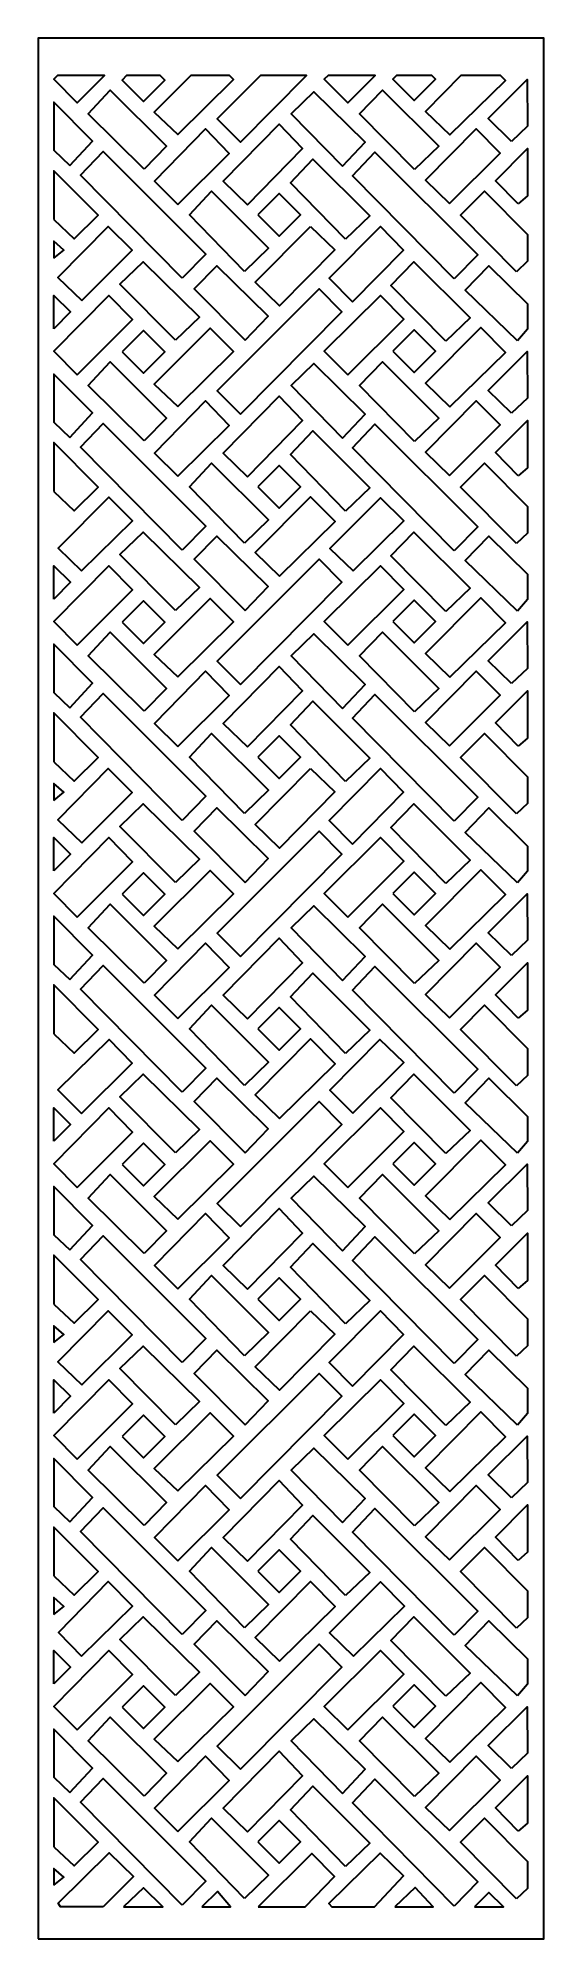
# Model space of a CAD drawing. Header units: centimetres. Extents: x 1.5 to 6.3, y -9 to 9.
import ezdxf

# ---------------------------------------------------------------- set-up
doc = ezdxf.new("R2010")
doc.units = ezdxf.units.CM
doc.header["$MEASUREMENT"] = 0
doc.layers.add('layer 1', color=7, linetype='Continuous')

msp = doc.modelspace()

# ---------------------------------------------------------------- linework, layer by layer
at = {"layer": 'layer 1', "color": 250, "lineweight": 30}
for points, knots in [([(1.50052, -9.00022), (1.50052, -9.00022), (1.50052, 9.00077), (1.50052, 9.00077), (1.50052, 9.00077), (1.50052, 9.00077), (6.28568, 9.00077), (6.28568, 9.00077), (6.28568, 9.00077), (6.28568, 9.00077), (6.28568, -9.00022), (6.28568, -9.00022), (6.28568, -9.00022), (6.28568, -9.00022), (1.50052, -9.00022), (1.50052, -9.00022)], [0, 0, 0, 0, 0.2, 0.2, 0.2, 0.2, 0.4, 0.4, 0.4, 0.4, 0.6, 0.6, 0.6, 0.6, 1, 1, 1, 1]), ([(1.68381, 8.64561), (1.68381, 8.64561), (2.12918, 8.64561), (2.12918, 8.64561), (2.12918, 8.64561), (2.12918, 8.64561), (1.87086, 8.38638), (1.87086, 8.38638), (1.87086, 8.38638), (1.87086, 8.38638), (1.64863, 8.61003), (1.64863, 8.61003), (1.64863, 8.61003), (1.64863, 8.61003), (1.68381, 8.64561), (1.68381, 8.64561)], [0, 0, 0, 0, 0.2, 0.2, 0.2, 0.2, 0.4, 0.4, 0.4, 0.4, 0.6, 0.6, 0.6, 0.6, 1, 1, 1, 1]), ([(2.33819, 8.64561), (2.33819, 8.64561), (2.65667, 8.64561), (2.65667, 8.64561), (2.65667, 8.64561), (2.65667, 8.64561), (2.69943, 8.60285), (2.69943, 8.60285), (2.69943, 8.60285), (2.69943, 8.60285), (2.49743, 8.40084), (2.49743, 8.40084), (2.49743, 8.40084), (2.49743, 8.40084), (2.29543, 8.60285), (2.29543, 8.60285), (2.29543, 8.60285), (2.29543, 8.60285), (2.33819, 8.64561), (2.33819, 8.64561)], [0, 0, 0, 0, 0.16666667, 0.16666667, 0.16666667, 0.16666667, 0.33333333, 0.33333333, 0.33333333, 0.33333333, 0.5, 0.5, 0.5, 0.5, 0.66666667, 0.66666667, 0.66666667, 0.66666667, 1, 1, 1, 1]), ([(2.94611, 8.64561), (2.94611, 8.64561), (3.31066, 8.64561), (3.31066, 8.64561), (3.31066, 8.64561), (3.31066, 8.64561), (3.35002, 8.60653), (3.35002, 8.60653), (3.35002, 8.60653), (3.35002, 8.60653), (2.8241, 8.08635), (2.8241, 8.08635), (2.8241, 8.08635), (2.8241, 8.08635), (2.59807, 8.29861), (2.59807, 8.29861), (2.59807, 8.29861), (2.59807, 8.29861), (2.94611, 8.64561), (2.94611, 8.64561)], [0, 0, 0, 0, 0.16666667, 0.16666667, 0.16666667, 0.16666667, 0.33333333, 0.33333333, 0.33333333, 0.33333333, 0.5, 0.5, 0.5, 0.5, 0.66666667, 0.66666667, 0.66666667, 0.66666667, 1, 1, 1, 1]), ([(3.60546, 8.64561), (3.60546, 8.64561), (4.04104, 8.64561), (4.04104, 8.64561), (4.04104, 8.64561), (4.04104, 8.64561), (3.41459, 8.0142), (3.41459, 8.0142), (3.41459, 8.0142), (3.41459, 8.0142), (3.19432, 8.23447), (3.19432, 8.23447), (3.19432, 8.23447), (3.19432, 8.23447), (3.60546, 8.64561), (3.60546, 8.64561)], [0, 0, 0, 0, 0.2, 0.2, 0.2, 0.2, 0.4, 0.4, 0.4, 0.4, 0.6, 0.6, 0.6, 0.6, 1, 1, 1, 1]), ([(4.244, 8.64561), (4.244, 8.64561), (4.69073, 8.64561), (4.69073, 8.64561), (4.69073, 8.64561), (4.69073, 8.64561), (4.43054, 8.38638), (4.43054, 8.38638), (4.43054, 8.38638), (4.43054, 8.38638), (4.20831, 8.61003), (4.20831, 8.61003), (4.20831, 8.61003), (4.20831, 8.61003), (4.244, 8.64561), (4.244, 8.64561)], [0, 0, 0, 0, 0.2, 0.2, 0.2, 0.2, 0.4, 0.4, 0.4, 0.4, 0.6, 0.6, 0.6, 0.6, 1, 1, 1, 1]), ([(4.89027, 8.64561), (4.89027, 8.64561), (5.22395, 8.64561), (5.22395, 8.64561), (5.22395, 8.64561), (5.22395, 8.64561), (5.25911, 8.61044), (5.25911, 8.61044), (5.25911, 8.61044), (5.25911, 8.61044), (5.05711, 8.40844), (5.05711, 8.40844), (5.05711, 8.40844), (5.05711, 8.40844), (4.85511, 8.61044), (4.85511, 8.61044), (4.85511, 8.61044), (4.85511, 8.61044), (4.89027, 8.64561), (4.89027, 8.64561)], [0, 0, 0, 0, 0.16666667, 0.16666667, 0.16666667, 0.16666667, 0.33333333, 0.33333333, 0.33333333, 0.33333333, 0.5, 0.5, 0.5, 0.5, 0.66666667, 0.66666667, 0.66666667, 0.66666667, 1, 1, 1, 1]), ([(5.50089, 8.64561), (5.50089, 8.64561), (5.87485, 8.64561), (5.87485, 8.64561), (5.87485, 8.64561), (5.87485, 8.64561), (5.9211, 8.59894), (5.9211, 8.59894), (5.9211, 8.59894), (5.9211, 8.59894), (5.39517, 8.08255), (5.39517, 8.08255), (5.39517, 8.08255), (5.39517, 8.08255), (5.16534, 8.30621), (5.16534, 8.30621), (5.16534, 8.30621), (5.16534, 8.30621), (5.50089, 8.64561), (5.50089, 8.64561)], [0, 0, 0, 0, 0.16666667, 0.16666667, 0.16666667, 0.16666667, 0.33333333, 0.33333333, 0.33333333, 0.33333333, 0.5, 0.5, 0.5, 0.5, 0.66666667, 0.66666667, 0.66666667, 0.66666667, 1, 1, 1, 1]), ([(2.50313, 7.75975), (2.50313, 7.75975), (2.7158, 7.97622), (2.7158, 7.97622), (2.7158, 7.97622), (2.7158, 7.97622), (2.18412, 8.5079), (2.18412, 8.5079), (2.18412, 8.5079), (2.18412, 8.5079), (1.97524, 8.28384), (1.97524, 8.28384), (1.97524, 8.28384), (1.97524, 8.28384), (2.50313, 7.75975), (2.50313, 7.75975)], [0, 0, 0, 0, 0.2, 0.2, 0.2, 0.2, 0.4, 0.4, 0.4, 0.4, 0.6, 0.6, 0.6, 0.6, 1, 1, 1, 1]), ([(4.37921, 7.78633), (4.37921, 7.78633), (3.8931, 8.28384), (3.8931, 8.28384), (3.8931, 8.28384), (3.8931, 8.28384), (4.10957, 8.49271), (4.10957, 8.49271), (4.10957, 8.49271), (4.10957, 8.49271), (4.59568, 8.0142), (4.59568, 8.0142), (4.59568, 8.0142), (4.59568, 8.0142), (4.37921, 7.78633), (4.37921, 7.78633)], [0, 0, 0, 0, 0.2, 0.2, 0.2, 0.2, 0.4, 0.4, 0.4, 0.4, 0.6, 0.6, 0.6, 0.6, 1, 1, 1, 1]), ([(5.0628, 7.75595), (5.0628, 7.75595), (5.29067, 7.97622), (5.29067, 7.97622), (5.29067, 7.97622), (5.29067, 7.97622), (4.75898, 8.5079), (4.75898, 8.5079), (4.75898, 8.5079), (4.75898, 8.5079), (4.54252, 8.28384), (4.54252, 8.28384), (4.54252, 8.28384), (4.54252, 8.28384), (5.0628, 7.75595), (5.0628, 7.75595)], [0, 0, 0, 0, 0.2, 0.2, 0.2, 0.2, 0.4, 0.4, 0.4, 0.4, 0.6, 0.6, 0.6, 0.6, 1, 1, 1, 1]), ([(5.97806, 8.02179), (5.97806, 8.02179), (6.12997, 8.16611), (6.12997, 8.16611), (6.12997, 8.16611), (6.12997, 8.16611), (6.12618, 8.60665), (6.12618, 8.60665), (6.12618, 8.60665), (6.12618, 8.60665), (5.75779, 8.23826), (5.75779, 8.23826), (5.75779, 8.23826), (5.75779, 8.23826), (5.97806, 8.02179), (5.97806, 8.02179)], [0, 0, 0, 0, 0.2, 0.2, 0.2, 0.2, 0.4, 0.4, 0.4, 0.4, 0.6, 0.6, 0.6, 0.6, 1, 1, 1, 1]), ([(1.80054, 7.79393), (1.80054, 7.79393), (1.64863, 7.93824), (1.64863, 7.93824), (1.64863, 7.93824), (1.64863, 7.93824), (1.64863, 8.39397), (1.64863, 8.39397), (1.64863, 8.39397), (1.64863, 8.39397), (2.01701, 8.02559), (2.01701, 8.02559), (2.01701, 8.02559), (2.01701, 8.02559), (1.80054, 7.79393), (1.80054, 7.79393)], [0, 0, 0, 0, 0.2, 0.2, 0.2, 0.2, 0.4, 0.4, 0.4, 0.4, 0.6, 0.6, 0.6, 0.6, 1, 1, 1, 1]), ([(2.82214, 7.42554), (2.82214, 7.42554), (2.60187, 7.64581), (2.60187, 7.64581), (2.60187, 7.64581), (2.60187, 7.64581), (3.08418, 8.13952), (3.08418, 8.13952), (3.08418, 8.13952), (3.08418, 8.13952), (3.30825, 7.90786), (3.30825, 7.90786), (3.30825, 7.90786), (3.30825, 7.90786), (2.82214, 7.42554), (2.82214, 7.42554)], [0, 0, 0, 0, 0.2, 0.2, 0.2, 0.2, 0.4, 0.4, 0.4, 0.4, 0.6, 0.6, 0.6, 0.6, 1, 1, 1, 1]), ([(3.48111, 7.42175), (3.48111, 7.42175), (3.25128, 7.6454), (3.25128, 7.6454), (3.25128, 7.6454), (3.25128, 7.6454), (3.78118, 8.18509), (3.78118, 8.18509), (3.78118, 8.18509), (3.78118, 8.18509), (4.00324, 7.95332), (4.00324, 7.95332), (4.00324, 7.95332), (4.00324, 7.95332), (3.48111, 7.42175), (3.48111, 7.42175)], [0, 0, 0, 0, 0.2, 0.2, 0.2, 0.2, 0.4, 0.4, 0.4, 0.4, 0.6, 0.6, 0.6, 0.6, 1, 1, 1, 1]), ([(5.39321, 7.43314), (5.39321, 7.43314), (5.16534, 7.65341), (5.16534, 7.65341), (5.16534, 7.65341), (5.16534, 7.65341), (5.64386, 8.13952), (5.64386, 8.13952), (5.64386, 8.13952), (5.64386, 8.13952), (5.87173, 7.91166), (5.87173, 7.91166), (5.87173, 7.91166), (5.87173, 7.91166), (5.39321, 7.43314), (5.39321, 7.43314)], [0, 0, 0, 0, 0.2, 0.2, 0.2, 0.2, 0.4, 0.4, 0.4, 0.4, 0.6, 0.6, 0.6, 0.6, 1, 1, 1, 1]), ([(2.86391, 6.72676), (2.86391, 6.72676), (3.08798, 6.95462), (3.08798, 6.95462), (3.08798, 6.95462), (3.08798, 6.95462), (2.11576, 7.92685), (2.11576, 7.92685), (2.11576, 7.92685), (2.11576, 7.92685), (1.90308, 7.70278), (1.90308, 7.70278), (1.90308, 7.70278), (1.90308, 7.70278), (2.86391, 6.72676), (2.86391, 6.72676)], [0, 0, 0, 0, 0.2, 0.2, 0.2, 0.2, 0.4, 0.4, 0.4, 0.4, 0.6, 0.6, 0.6, 0.6, 1, 1, 1, 1]), ([(6.04263, 7.42934), (6.04263, 7.42934), (6.12997, 7.5053), (6.12997, 7.5053), (6.12997, 7.5053), (6.12997, 7.5053), (6.12997, 7.95343), (6.12997, 7.95343), (6.12997, 7.95343), (6.12997, 7.95343), (5.82615, 7.64961), (5.82615, 7.64961), (5.82615, 7.64961), (5.82615, 7.64961), (6.04263, 7.42934), (6.04263, 7.42934)], [0, 0, 0, 0, 0.2, 0.2, 0.2, 0.2, 0.4, 0.4, 0.4, 0.4, 0.6, 0.6, 0.6, 0.6, 1, 1, 1, 1]), ([(1.64863, 7.28123), (1.64863, 7.28123), (1.64863, 7.74455), (1.64863, 7.74455), (1.64863, 7.74455), (1.64863, 7.74455), (2.07018, 7.323), (2.07018, 7.323), (2.07018, 7.323), (2.07018, 7.323), (1.84232, 7.09894), (1.84232, 7.09894), (1.84232, 7.09894), (1.84232, 7.09894), (1.64863, 7.28123), (1.64863, 7.28123)], [0, 0, 0, 0, 0.2, 0.2, 0.2, 0.2, 0.4, 0.4, 0.4, 0.4, 0.6, 0.6, 0.6, 0.6, 1, 1, 1, 1]), ([(4.40959, 7.09514), (4.40959, 7.09514), (4.63746, 7.31541), (4.63746, 7.31541), (4.63746, 7.31541), (4.63746, 7.31541), (4.09818, 7.85469), (4.09818, 7.85469), (4.09818, 7.85469), (4.09818, 7.85469), (3.8893, 7.63062), (3.8893, 7.63062), (3.8893, 7.63062), (3.8893, 7.63062), (4.40959, 7.09514), (4.40959, 7.09514)], [0, 0, 0, 0, 0.2, 0.2, 0.2, 0.2, 0.4, 0.4, 0.4, 0.4, 0.6, 0.6, 0.6, 0.6, 1, 1, 1, 1]), ([(5.43498, 6.71916), (5.43498, 6.71916), (5.65905, 6.94703), (5.65905, 6.94703), (5.65905, 6.94703), (5.65905, 6.94703), (4.68683, 7.91925), (4.68683, 7.91925), (4.68683, 7.91925), (4.68683, 7.91925), (4.47416, 7.69518), (4.47416, 7.69518), (4.47416, 7.69518), (4.47416, 7.69518), (5.43498, 6.71916), (5.43498, 6.71916)], [0, 0, 0, 0, 0.2, 0.2, 0.2, 0.2, 0.4, 0.4, 0.4, 0.4, 0.6, 0.6, 0.6, 0.6, 1, 1, 1, 1]), ([(3.45256, 6.79132), (3.45256, 6.79132), (3.68043, 7.01159), (3.68043, 7.01159), (3.68043, 7.01159), (3.68043, 7.01159), (3.14115, 7.55087), (3.14115, 7.55087), (3.14115, 7.55087), (3.14115, 7.55087), (2.93227, 7.3268), (2.93227, 7.3268), (2.93227, 7.3268), (2.93227, 7.3268), (3.45256, 6.79132), (3.45256, 6.79132)], [0, 0, 0, 0, 0.2, 0.2, 0.2, 0.2, 0.4, 0.4, 0.4, 0.4, 0.6, 0.6, 0.6, 0.6, 1, 1, 1, 1]), ([(3.57907, 7.3268), (3.57907, 7.3268), (3.78107, 7.5288), (3.78107, 7.5288), (3.78107, 7.5288), (3.78107, 7.5288), (3.98307, 7.3268), (3.98307, 7.3268), (3.98307, 7.3268), (3.98307, 7.3268), (3.78107, 7.1248), (3.78107, 7.1248), (3.78107, 7.1248), (3.78107, 7.1248), (3.57907, 7.3268), (3.57907, 7.3268)], [0, 0, 0, 0, 0.2, 0.2, 0.2, 0.2, 0.4, 0.4, 0.4, 0.4, 0.6, 0.6, 0.6, 0.6, 1, 1, 1, 1]), ([(6.02743, 6.78752), (6.02743, 6.78752), (6.12997, 6.88626), (6.12997, 6.88626), (6.12997, 6.88626), (6.12997, 6.88626), (6.12997, 7.14071), (6.12997, 7.14071), (6.12997, 7.14071), (6.12997, 7.14071), (5.72361, 7.55087), (5.72361, 7.55087), (5.72361, 7.55087), (5.72361, 7.55087), (5.49575, 7.323), (5.49575, 7.323), (5.49575, 7.323), (5.49575, 7.323), (6.02743, 6.78752), (6.02743, 6.78752)], [0, 0, 0, 0, 0.16666667, 0.16666667, 0.16666667, 0.16666667, 0.33333333, 0.33333333, 0.33333333, 0.33333333, 0.5, 0.5, 0.5, 0.5, 0.66666667, 0.66666667, 0.66666667, 0.66666667, 1, 1, 1, 1]), ([(1.91321, 6.51535), (1.91321, 6.51535), (1.68788, 6.73308), (1.68788, 6.73308), (1.68788, 6.73308), (1.68788, 6.73308), (2.16386, 7.21667), (2.16386, 7.21667), (2.16386, 7.21667), (2.16386, 7.21667), (2.38919, 6.99133), (2.38919, 6.99133), (2.38919, 6.99133), (2.38919, 6.99133), (1.91321, 6.51535), (1.91321, 6.51535)], [0, 0, 0, 0, 0.2, 0.2, 0.2, 0.2, 0.4, 0.4, 0.4, 0.4, 0.6, 0.6, 0.6, 0.6, 1, 1, 1, 1]), ([(4.0774, 7.21667), (4.0774, 7.21667), (3.5551, 6.68837), (3.5551, 6.68837), (3.5551, 6.68837), (3.5551, 6.68837), (3.78493, 6.46471), (3.78493, 6.46471), (3.78493, 6.46471), (3.78493, 6.46471), (4.30832, 6.99629), (4.30832, 6.99629), (4.30832, 6.99629), (4.30832, 6.99629), (4.0774, 7.21667), (4.0774, 7.21667)], [0, 0, 0, 0, 0.2, 0.2, 0.2, 0.2, 0.4, 0.4, 0.4, 0.4, 0.6, 0.6, 0.6, 0.6, 1, 1, 1, 1]), ([(4.47611, 6.50269), (4.47611, 6.50269), (4.25389, 6.72634), (4.25389, 6.72634), (4.25389, 6.72634), (4.25389, 6.72634), (4.73821, 7.21667), (4.73821, 7.21667), (4.73821, 7.21667), (4.73821, 7.21667), (4.95647, 6.99249), (4.95647, 6.99249), (4.95647, 6.99249), (4.95647, 6.99249), (4.47611, 6.50269), (4.47611, 6.50269)], [0, 0, 0, 0, 0.2, 0.2, 0.2, 0.2, 0.4, 0.4, 0.4, 0.4, 0.6, 0.6, 0.6, 0.6, 1, 1, 1, 1]), ([(1.64863, 6.91664), (1.64863, 6.91664), (1.64863, 7.07615), (1.64863, 7.07615), (1.64863, 7.07615), (1.64863, 7.07615), (1.74358, 6.9926), (1.74358, 6.9926), (1.74358, 6.9926), (1.74358, 6.9926), (1.64863, 6.91664), (1.64863, 6.91664)], [0, 0, 0, 0, 0.25, 0.25, 0.25, 0.25, 0.5, 0.5, 0.5, 0.5, 1, 1, 1, 1]), ([(2.79935, 6.1381), (2.79935, 6.1381), (3.02722, 6.35837), (3.02722, 6.35837), (3.02722, 6.35837), (3.02722, 6.35837), (2.49553, 6.88246), (2.49553, 6.88246), (2.49553, 6.88246), (2.49553, 6.88246), (2.27526, 6.66979), (2.27526, 6.66979), (2.27526, 6.66979), (2.27526, 6.66979), (2.79935, 6.1381), (2.79935, 6.1381)], [0, 0, 0, 0, 0.2, 0.2, 0.2, 0.2, 0.4, 0.4, 0.4, 0.4, 0.6, 0.6, 0.6, 0.6, 1, 1, 1, 1]), ([(3.46016, 6.1381), (3.46016, 6.1381), (2.97784, 6.62422), (2.97784, 6.62422), (2.97784, 6.62422), (2.97784, 6.62422), (3.19052, 6.84449), (3.19052, 6.84449), (3.19052, 6.84449), (3.19052, 6.84449), (3.67663, 6.36597), (3.67663, 6.36597), (3.67663, 6.36597), (3.67663, 6.36597), (3.46016, 6.1381), (3.46016, 6.1381)], [0, 0, 0, 0, 0.2, 0.2, 0.2, 0.2, 0.4, 0.4, 0.4, 0.4, 0.6, 0.6, 0.6, 0.6, 1, 1, 1, 1]), ([(5.35903, 6.13051), (5.35903, 6.13051), (5.58689, 6.35078), (5.58689, 6.35078), (5.58689, 6.35078), (5.58689, 6.35078), (5.05521, 6.88246), (5.05521, 6.88246), (5.05521, 6.88246), (5.05521, 6.88246), (4.83874, 6.6584), (4.83874, 6.6584), (4.83874, 6.6584), (4.83874, 6.6584), (5.35903, 6.13051), (5.35903, 6.13051)], [0, 0, 0, 0, 0.2, 0.2, 0.2, 0.2, 0.4, 0.4, 0.4, 0.4, 0.6, 0.6, 0.6, 0.6, 1, 1, 1, 1]), ([(6.03503, 6.13431), (6.03503, 6.13431), (6.12997, 6.24444), (6.12997, 6.24444), (6.12997, 6.24444), (6.12997, 6.24444), (6.12997, 6.4837), (6.12997, 6.4837), (6.12997, 6.4837), (6.12997, 6.4837), (5.76539, 6.84449), (5.76539, 6.84449), (5.76539, 6.84449), (5.76539, 6.84449), (5.54132, 6.61282), (5.54132, 6.61282), (5.54132, 6.61282), (5.54132, 6.61282), (6.03503, 6.13431), (6.03503, 6.13431)], [0, 0, 0, 0, 0.16666667, 0.16666667, 0.16666667, 0.16666667, 0.33333333, 0.33333333, 0.33333333, 0.33333333, 0.5, 0.5, 0.5, 0.5, 0.66666667, 0.66666667, 0.66666667, 0.66666667, 1, 1, 1, 1]), ([(1.87086, 5.8115), (1.87086, 5.8115), (1.64863, 6.03515), (1.64863, 6.03515), (1.64863, 6.03515), (1.64863, 6.03515), (2.17093, 6.56345), (2.17093, 6.56345), (2.17093, 6.56345), (2.17093, 6.56345), (2.39299, 6.33548), (2.39299, 6.33548), (2.39299, 6.33548), (2.39299, 6.33548), (1.87086, 5.8115), (1.87086, 5.8115)], [0, 0, 0, 0, 0.2, 0.2, 0.2, 0.2, 0.4, 0.4, 0.4, 0.4, 0.6, 0.6, 0.6, 0.6, 1, 1, 1, 1]), ([(1.64863, 6.24824), (1.64863, 6.24824), (1.80814, 6.40774), (1.80814, 6.40774), (1.80814, 6.40774), (1.80814, 6.40774), (1.64863, 6.56345), (1.64863, 6.56345), (1.64863, 6.56345), (1.64863, 6.56345), (1.64863, 6.24824), (1.64863, 6.24824)], [0, 0, 0, 0, 0.25, 0.25, 0.25, 0.25, 0.5, 0.5, 0.5, 0.5, 1, 1, 1, 1]), ([(3.41459, 5.43932), (3.41459, 5.43932), (3.19432, 5.65959), (3.19432, 5.65959), (3.19432, 5.65959), (3.19432, 5.65959), (4.15894, 6.62422), (4.15894, 6.62422), (4.15894, 6.62422), (4.15894, 6.62422), (4.37541, 6.40774), (4.37541, 6.40774), (4.37541, 6.40774), (4.37541, 6.40774), (3.41459, 5.43932), (3.41459, 5.43932)], [0, 0, 0, 0, 0.2, 0.2, 0.2, 0.2, 0.4, 0.4, 0.4, 0.4, 0.6, 0.6, 0.6, 0.6, 1, 1, 1, 1]), ([(4.43054, 5.8115), (4.43054, 5.8115), (4.20831, 6.03515), (4.20831, 6.03515), (4.20831, 6.03515), (4.20831, 6.03515), (4.73821, 6.56345), (4.73821, 6.56345), (4.73821, 6.56345), (4.73821, 6.56345), (4.96027, 6.33927), (4.96027, 6.33927), (4.96027, 6.33927), (4.96027, 6.33927), (4.43054, 5.8115), (4.43054, 5.8115)], [0, 0, 0, 0, 0.2, 0.2, 0.2, 0.2, 0.4, 0.4, 0.4, 0.4, 0.6, 0.6, 0.6, 0.6, 1, 1, 1, 1]), ([(2.29543, 6.02797), (2.29543, 6.02797), (2.49743, 6.22997), (2.49743, 6.22997), (2.49743, 6.22997), (2.49743, 6.22997), (2.69943, 6.02797), (2.69943, 6.02797), (2.69943, 6.02797), (2.69943, 6.02797), (2.49743, 5.82597), (2.49743, 5.82597), (2.49743, 5.82597), (2.49743, 5.82597), (2.29543, 6.02797), (2.29543, 6.02797)], [0, 0, 0, 0, 0.2, 0.2, 0.2, 0.2, 0.4, 0.4, 0.4, 0.4, 0.6, 0.6, 0.6, 0.6, 1, 1, 1, 1]), ([(2.8241, 5.51147), (2.8241, 5.51147), (2.59807, 5.72373), (2.59807, 5.72373), (2.59807, 5.72373), (2.59807, 5.72373), (3.12797, 6.25204), (3.12797, 6.25204), (3.12797, 6.25204), (3.12797, 6.25204), (3.35002, 6.03166), (3.35002, 6.03166), (3.35002, 6.03166), (3.35002, 6.03166), (2.8241, 5.51147), (2.8241, 5.51147)], [0, 0, 0, 0, 0.2, 0.2, 0.2, 0.2, 0.4, 0.4, 0.4, 0.4, 0.6, 0.6, 0.6, 0.6, 1, 1, 1, 1]), ([(4.85511, 6.03556), (4.85511, 6.03556), (5.05711, 6.23757), (5.05711, 6.23757), (5.05711, 6.23757), (5.05711, 6.23757), (5.25911, 6.03556), (5.25911, 6.03556), (5.25911, 6.03556), (5.25911, 6.03556), (5.05711, 5.83356), (5.05711, 5.83356), (5.05711, 5.83356), (5.05711, 5.83356), (4.85511, 6.03556), (4.85511, 6.03556)], [0, 0, 0, 0, 0.2, 0.2, 0.2, 0.2, 0.4, 0.4, 0.4, 0.4, 0.6, 0.6, 0.6, 0.6, 1, 1, 1, 1]), ([(5.39517, 5.50768), (5.39517, 5.50768), (5.16534, 5.73133), (5.16534, 5.73133), (5.16534, 5.73133), (5.16534, 5.73133), (5.68765, 6.25963), (5.68765, 6.25963), (5.68765, 6.25963), (5.68765, 6.25963), (5.9211, 6.02406), (5.9211, 6.02406), (5.9211, 6.02406), (5.9211, 6.02406), (5.39517, 5.50768), (5.39517, 5.50768)], [0, 0, 0, 0, 0.2, 0.2, 0.2, 0.2, 0.4, 0.4, 0.4, 0.4, 0.6, 0.6, 0.6, 0.6, 1, 1, 1, 1]), ([(5.97806, 5.44691), (5.97806, 5.44691), (6.12997, 5.59123), (6.12997, 5.59123), (6.12997, 5.59123), (6.12997, 5.59123), (6.12618, 6.03177), (6.12618, 6.03177), (6.12618, 6.03177), (6.12618, 6.03177), (5.75779, 5.66338), (5.75779, 5.66338), (5.75779, 5.66338), (5.75779, 5.66338), (5.97806, 5.44691), (5.97806, 5.44691)], [0, 0, 0, 0, 0.2, 0.2, 0.2, 0.2, 0.4, 0.4, 0.4, 0.4, 0.6, 0.6, 0.6, 0.6, 1, 1, 1, 1]), ([(1.80054, 5.21905), (1.80054, 5.21905), (1.64863, 5.36336), (1.64863, 5.36336), (1.64863, 5.36336), (1.64863, 5.36336), (1.64863, 5.81909), (1.64863, 5.81909), (1.64863, 5.81909), (1.64863, 5.81909), (2.01701, 5.45071), (2.01701, 5.45071), (2.01701, 5.45071), (2.01701, 5.45071), (1.80054, 5.21905), (1.80054, 5.21905)], [0, 0, 0, 0, 0.2, 0.2, 0.2, 0.2, 0.4, 0.4, 0.4, 0.4, 0.6, 0.6, 0.6, 0.6, 1, 1, 1, 1]), ([(2.50313, 5.18487), (2.50313, 5.18487), (2.7158, 5.40134), (2.7158, 5.40134), (2.7158, 5.40134), (2.7158, 5.40134), (2.18412, 5.93302), (2.18412, 5.93302), (2.18412, 5.93302), (2.18412, 5.93302), (1.97524, 5.70896), (1.97524, 5.70896), (1.97524, 5.70896), (1.97524, 5.70896), (2.50313, 5.18487), (2.50313, 5.18487)], [0, 0, 0, 0, 0.2, 0.2, 0.2, 0.2, 0.4, 0.4, 0.4, 0.4, 0.6, 0.6, 0.6, 0.6, 1, 1, 1, 1]), ([(4.37921, 5.21145), (4.37921, 5.21145), (3.8931, 5.70896), (3.8931, 5.70896), (3.8931, 5.70896), (3.8931, 5.70896), (4.10957, 5.91783), (4.10957, 5.91783), (4.10957, 5.91783), (4.10957, 5.91783), (4.59568, 5.43932), (4.59568, 5.43932), (4.59568, 5.43932), (4.59568, 5.43932), (4.37921, 5.21145), (4.37921, 5.21145)], [0, 0, 0, 0, 0.2, 0.2, 0.2, 0.2, 0.4, 0.4, 0.4, 0.4, 0.6, 0.6, 0.6, 0.6, 1, 1, 1, 1]), ([(5.0628, 5.18107), (5.0628, 5.18107), (5.29067, 5.40134), (5.29067, 5.40134), (5.29067, 5.40134), (5.29067, 5.40134), (4.75898, 5.93302), (4.75898, 5.93302), (4.75898, 5.93302), (4.75898, 5.93302), (4.54252, 5.70896), (4.54252, 5.70896), (4.54252, 5.70896), (4.54252, 5.70896), (5.0628, 5.18107), (5.0628, 5.18107)], [0, 0, 0, 0, 0.2, 0.2, 0.2, 0.2, 0.4, 0.4, 0.4, 0.4, 0.6, 0.6, 0.6, 0.6, 1, 1, 1, 1]), ([(3.48111, 4.84687), (3.48111, 4.84687), (3.25128, 5.07052), (3.25128, 5.07052), (3.25128, 5.07052), (3.25128, 5.07052), (3.78118, 5.61021), (3.78118, 5.61021), (3.78118, 5.61021), (3.78118, 5.61021), (4.00324, 5.37844), (4.00324, 5.37844), (4.00324, 5.37844), (4.00324, 5.37844), (3.48111, 4.84687), (3.48111, 4.84687)], [0, 0, 0, 0, 0.2, 0.2, 0.2, 0.2, 0.4, 0.4, 0.4, 0.4, 0.6, 0.6, 0.6, 0.6, 1, 1, 1, 1]), ([(2.82214, 4.85066), (2.82214, 4.85066), (2.60187, 5.07093), (2.60187, 5.07093), (2.60187, 5.07093), (2.60187, 5.07093), (3.08418, 5.56464), (3.08418, 5.56464), (3.08418, 5.56464), (3.08418, 5.56464), (3.30825, 5.33298), (3.30825, 5.33298), (3.30825, 5.33298), (3.30825, 5.33298), (2.82214, 4.85066), (2.82214, 4.85066)], [0, 0, 0, 0, 0.2, 0.2, 0.2, 0.2, 0.4, 0.4, 0.4, 0.4, 0.6, 0.6, 0.6, 0.6, 1, 1, 1, 1]), ([(5.39321, 4.85826), (5.39321, 4.85826), (5.16534, 5.07853), (5.16534, 5.07853), (5.16534, 5.07853), (5.16534, 5.07853), (5.64386, 5.56464), (5.64386, 5.56464), (5.64386, 5.56464), (5.64386, 5.56464), (5.87173, 5.33678), (5.87173, 5.33678), (5.87173, 5.33678), (5.87173, 5.33678), (5.39321, 4.85826), (5.39321, 4.85826)], [0, 0, 0, 0, 0.2, 0.2, 0.2, 0.2, 0.4, 0.4, 0.4, 0.4, 0.6, 0.6, 0.6, 0.6, 1, 1, 1, 1]), ([(2.86391, 4.15188), (2.86391, 4.15188), (3.08798, 4.37974), (3.08798, 4.37974), (3.08798, 4.37974), (3.08798, 4.37974), (2.11576, 5.35197), (2.11576, 5.35197), (2.11576, 5.35197), (2.11576, 5.35197), (1.90308, 5.1279), (1.90308, 5.1279), (1.90308, 5.1279), (1.90308, 5.1279), (2.86391, 4.15188), (2.86391, 4.15188)], [0, 0, 0, 0, 0.2, 0.2, 0.2, 0.2, 0.4, 0.4, 0.4, 0.4, 0.6, 0.6, 0.6, 0.6, 1, 1, 1, 1]), ([(4.40959, 4.52026), (4.40959, 4.52026), (4.63746, 4.74053), (4.63746, 4.74053), (4.63746, 4.74053), (4.63746, 4.74053), (4.09818, 5.27981), (4.09818, 5.27981), (4.09818, 5.27981), (4.09818, 5.27981), (3.8893, 5.05574), (3.8893, 5.05574), (3.8893, 5.05574), (3.8893, 5.05574), (4.40959, 4.52026), (4.40959, 4.52026)], [0, 0, 0, 0, 0.2, 0.2, 0.2, 0.2, 0.4, 0.4, 0.4, 0.4, 0.6, 0.6, 0.6, 0.6, 1, 1, 1, 1]), ([(5.43498, 4.14428), (5.43498, 4.14428), (5.65905, 4.37215), (5.65905, 4.37215), (5.65905, 4.37215), (5.65905, 4.37215), (4.68683, 5.34437), (4.68683, 5.34437), (4.68683, 5.34437), (4.68683, 5.34437), (4.47416, 5.1203), (4.47416, 5.1203), (4.47416, 5.1203), (4.47416, 5.1203), (5.43498, 4.14428), (5.43498, 4.14428)], [0, 0, 0, 0, 0.2, 0.2, 0.2, 0.2, 0.4, 0.4, 0.4, 0.4, 0.6, 0.6, 0.6, 0.6, 1, 1, 1, 1]), ([(6.04263, 4.85446), (6.04263, 4.85446), (6.12997, 4.93042), (6.12997, 4.93042), (6.12997, 4.93042), (6.12997, 4.93042), (6.12997, 5.37855), (6.12997, 5.37855), (6.12997, 5.37855), (6.12997, 5.37855), (5.82615, 5.07473), (5.82615, 5.07473), (5.82615, 5.07473), (5.82615, 5.07473), (6.04263, 4.85446), (6.04263, 4.85446)], [0, 0, 0, 0, 0.2, 0.2, 0.2, 0.2, 0.4, 0.4, 0.4, 0.4, 0.6, 0.6, 0.6, 0.6, 1, 1, 1, 1]), ([(1.64863, 4.70635), (1.64863, 4.70635), (1.64863, 5.16968), (1.64863, 5.16968), (1.64863, 5.16968), (1.64863, 5.16968), (2.07018, 4.74812), (2.07018, 4.74812), (2.07018, 4.74812), (2.07018, 4.74812), (1.84232, 4.52406), (1.84232, 4.52406), (1.84232, 4.52406), (1.84232, 4.52406), (1.64863, 4.70635), (1.64863, 4.70635)], [0, 0, 0, 0, 0.2, 0.2, 0.2, 0.2, 0.4, 0.4, 0.4, 0.4, 0.6, 0.6, 0.6, 0.6, 1, 1, 1, 1]), ([(3.45256, 4.21644), (3.45256, 4.21644), (3.68043, 4.43671), (3.68043, 4.43671), (3.68043, 4.43671), (3.68043, 4.43671), (3.14115, 4.97599), (3.14115, 4.97599), (3.14115, 4.97599), (3.14115, 4.97599), (2.93227, 4.75192), (2.93227, 4.75192), (2.93227, 4.75192), (2.93227, 4.75192), (3.45256, 4.21644), (3.45256, 4.21644)], [0, 0, 0, 0, 0.2, 0.2, 0.2, 0.2, 0.4, 0.4, 0.4, 0.4, 0.6, 0.6, 0.6, 0.6, 1, 1, 1, 1]), ([(3.57907, 4.75192), (3.57907, 4.75192), (3.78107, 4.95392), (3.78107, 4.95392), (3.78107, 4.95392), (3.78107, 4.95392), (3.98307, 4.75192), (3.98307, 4.75192), (3.98307, 4.75192), (3.98307, 4.75192), (3.78107, 4.54992), (3.78107, 4.54992), (3.78107, 4.54992), (3.78107, 4.54992), (3.57907, 4.75192), (3.57907, 4.75192)], [0, 0, 0, 0, 0.2, 0.2, 0.2, 0.2, 0.4, 0.4, 0.4, 0.4, 0.6, 0.6, 0.6, 0.6, 1, 1, 1, 1]), ([(6.02743, 4.21264), (6.02743, 4.21264), (6.12997, 4.31138), (6.12997, 4.31138), (6.12997, 4.31138), (6.12997, 4.31138), (6.12997, 4.56583), (6.12997, 4.56583), (6.12997, 4.56583), (6.12997, 4.56583), (5.72361, 4.97599), (5.72361, 4.97599), (5.72361, 4.97599), (5.72361, 4.97599), (5.49575, 4.74812), (5.49575, 4.74812), (5.49575, 4.74812), (5.49575, 4.74812), (6.02743, 4.21264), (6.02743, 4.21264)], [0, 0, 0, 0, 0.16666667, 0.16666667, 0.16666667, 0.16666667, 0.33333333, 0.33333333, 0.33333333, 0.33333333, 0.5, 0.5, 0.5, 0.5, 0.66666667, 0.66666667, 0.66666667, 0.66666667, 1, 1, 1, 1]), ([(1.91068, 3.95439), (1.91068, 3.95439), (1.69041, 4.17086), (1.69041, 4.17086), (1.69041, 4.17086), (1.69041, 4.17086), (2.16892, 4.65318), (2.16892, 4.65318), (2.16892, 4.65318), (2.16892, 4.65318), (2.39299, 4.42911), (2.39299, 4.42911), (2.39299, 4.42911), (2.39299, 4.42911), (1.91068, 3.95439), (1.91068, 3.95439)], [0, 0, 0, 0, 0.2, 0.2, 0.2, 0.2, 0.4, 0.4, 0.4, 0.4, 0.6, 0.6, 0.6, 0.6, 1, 1, 1, 1]), ([(3.78493, 3.90502), (3.78493, 3.90502), (3.5551, 4.12868), (3.5551, 4.12868), (3.5551, 4.12868), (3.5551, 4.12868), (4.0774, 4.65698), (4.0774, 4.65698), (4.0774, 4.65698), (4.0774, 4.65698), (4.31085, 4.42141), (4.31085, 4.42141), (4.31085, 4.42141), (4.31085, 4.42141), (3.78493, 3.90502), (3.78493, 3.90502)], [0, 0, 0, 0, 0.2, 0.2, 0.2, 0.2, 0.4, 0.4, 0.4, 0.4, 0.6, 0.6, 0.6, 0.6, 1, 1, 1, 1]), ([(4.48175, 3.95439), (4.48175, 3.95439), (4.26148, 4.16707), (4.26148, 4.16707), (4.26148, 4.16707), (4.26148, 4.16707), (4.74, 4.64558), (4.74, 4.64558), (4.74, 4.64558), (4.74, 4.64558), (4.96027, 4.42911), (4.96027, 4.42911), (4.96027, 4.42911), (4.96027, 4.42911), (4.48175, 3.95439), (4.48175, 3.95439)], [0, 0, 0, 0, 0.2, 0.2, 0.2, 0.2, 0.4, 0.4, 0.4, 0.4, 0.6, 0.6, 0.6, 0.6, 1, 1, 1, 1]), ([(2.79935, 3.57841), (2.79935, 3.57841), (3.02722, 3.79868), (3.02722, 3.79868), (3.02722, 3.79868), (3.02722, 3.79868), (2.49553, 4.32278), (2.49553, 4.32278), (2.49553, 4.32278), (2.49553, 4.32278), (2.27526, 4.1101), (2.27526, 4.1101), (2.27526, 4.1101), (2.27526, 4.1101), (2.79935, 3.57841), (2.79935, 3.57841)], [0, 0, 0, 0, 0.2, 0.2, 0.2, 0.2, 0.4, 0.4, 0.4, 0.4, 0.6, 0.6, 0.6, 0.6, 1, 1, 1, 1]), ([(5.35903, 3.57082), (5.35903, 3.57082), (5.58689, 3.79109), (5.58689, 3.79109), (5.58689, 3.79109), (5.58689, 3.79109), (5.05521, 4.32278), (5.05521, 4.32278), (5.05521, 4.32278), (5.05521, 4.32278), (4.83874, 4.09871), (4.83874, 4.09871), (4.83874, 4.09871), (4.83874, 4.09871), (5.35903, 3.57082), (5.35903, 3.57082)], [0, 0, 0, 0, 0.2, 0.2, 0.2, 0.2, 0.4, 0.4, 0.4, 0.4, 0.6, 0.6, 0.6, 0.6, 1, 1, 1, 1]), ([(3.46016, 3.57841), (3.46016, 3.57841), (2.97784, 4.06453), (2.97784, 4.06453), (2.97784, 4.06453), (2.97784, 4.06453), (3.19052, 4.2848), (3.19052, 4.2848), (3.19052, 4.2848), (3.19052, 4.2848), (3.67663, 3.80628), (3.67663, 3.80628), (3.67663, 3.80628), (3.67663, 3.80628), (3.46016, 3.57841), (3.46016, 3.57841)], [0, 0, 0, 0, 0.2, 0.2, 0.2, 0.2, 0.4, 0.4, 0.4, 0.4, 0.6, 0.6, 0.6, 0.6, 1, 1, 1, 1]), ([(6.03503, 3.57462), (6.03503, 3.57462), (6.12997, 3.68475), (6.12997, 3.68475), (6.12997, 3.68475), (6.12997, 3.68475), (6.12997, 3.92401), (6.12997, 3.92401), (6.12997, 3.92401), (6.12997, 3.92401), (5.76539, 4.2848), (5.76539, 4.2848), (5.76539, 4.2848), (5.76539, 4.2848), (5.54132, 4.05313), (5.54132, 4.05313), (5.54132, 4.05313), (5.54132, 4.05313), (6.03503, 3.57462), (6.03503, 3.57462)], [0, 0, 0, 0, 0.16666667, 0.16666667, 0.16666667, 0.16666667, 0.33333333, 0.33333333, 0.33333333, 0.33333333, 0.5, 0.5, 0.5, 0.5, 0.66666667, 0.66666667, 0.66666667, 0.66666667, 1, 1, 1, 1]), ([(1.87086, 3.25181), (1.87086, 3.25181), (1.64863, 3.47546), (1.64863, 3.47546), (1.64863, 3.47546), (1.64863, 3.47546), (2.17093, 4.00376), (2.17093, 4.00376), (2.17093, 4.00376), (2.17093, 4.00376), (2.39299, 3.77579), (2.39299, 3.77579), (2.39299, 3.77579), (2.39299, 3.77579), (1.87086, 3.25181), (1.87086, 3.25181)], [0, 0, 0, 0, 0.2, 0.2, 0.2, 0.2, 0.4, 0.4, 0.4, 0.4, 0.6, 0.6, 0.6, 0.6, 1, 1, 1, 1]), ([(1.64863, 3.68855), (1.64863, 3.68855), (1.80814, 3.84806), (1.80814, 3.84806), (1.80814, 3.84806), (1.80814, 3.84806), (1.64863, 4.00376), (1.64863, 4.00376), (1.64863, 4.00376), (1.64863, 4.00376), (1.64863, 3.68855), (1.64863, 3.68855)], [0, 0, 0, 0, 0.25, 0.25, 0.25, 0.25, 0.5, 0.5, 0.5, 0.5, 1, 1, 1, 1]), ([(3.41459, 2.87963), (3.41459, 2.87963), (3.19432, 3.0999), (3.19432, 3.0999), (3.19432, 3.0999), (3.19432, 3.0999), (4.15894, 4.06453), (4.15894, 4.06453), (4.15894, 4.06453), (4.15894, 4.06453), (4.37541, 3.84806), (4.37541, 3.84806), (4.37541, 3.84806), (4.37541, 3.84806), (3.41459, 2.87963), (3.41459, 2.87963)], [0, 0, 0, 0, 0.2, 0.2, 0.2, 0.2, 0.4, 0.4, 0.4, 0.4, 0.6, 0.6, 0.6, 0.6, 1, 1, 1, 1]), ([(4.43054, 3.25181), (4.43054, 3.25181), (4.20831, 3.47546), (4.20831, 3.47546), (4.20831, 3.47546), (4.20831, 3.47546), (4.73821, 4.00376), (4.73821, 4.00376), (4.73821, 4.00376), (4.73821, 4.00376), (4.96027, 3.77959), (4.96027, 3.77959), (4.96027, 3.77959), (4.96027, 3.77959), (4.43054, 3.25181), (4.43054, 3.25181)], [0, 0, 0, 0, 0.2, 0.2, 0.2, 0.2, 0.4, 0.4, 0.4, 0.4, 0.6, 0.6, 0.6, 0.6, 1, 1, 1, 1]), ([(2.29543, 3.46828), (2.29543, 3.46828), (2.49743, 3.67028), (2.49743, 3.67028), (2.49743, 3.67028), (2.49743, 3.67028), (2.69943, 3.46828), (2.69943, 3.46828), (2.69943, 3.46828), (2.69943, 3.46828), (2.49743, 3.26628), (2.49743, 3.26628), (2.49743, 3.26628), (2.49743, 3.26628), (2.29543, 3.46828), (2.29543, 3.46828)], [0, 0, 0, 0, 0.2, 0.2, 0.2, 0.2, 0.4, 0.4, 0.4, 0.4, 0.6, 0.6, 0.6, 0.6, 1, 1, 1, 1]), ([(2.8241, 2.95178), (2.8241, 2.95178), (2.59807, 3.16405), (2.59807, 3.16405), (2.59807, 3.16405), (2.59807, 3.16405), (3.12797, 3.69235), (3.12797, 3.69235), (3.12797, 3.69235), (3.12797, 3.69235), (3.35002, 3.47197), (3.35002, 3.47197), (3.35002, 3.47197), (3.35002, 3.47197), (2.8241, 2.95178), (2.8241, 2.95178)], [0, 0, 0, 0, 0.2, 0.2, 0.2, 0.2, 0.4, 0.4, 0.4, 0.4, 0.6, 0.6, 0.6, 0.6, 1, 1, 1, 1]), ([(4.85511, 3.47588), (4.85511, 3.47588), (5.05711, 3.67788), (5.05711, 3.67788), (5.05711, 3.67788), (5.05711, 3.67788), (5.25911, 3.47588), (5.25911, 3.47588), (5.25911, 3.47588), (5.25911, 3.47588), (5.05711, 3.27387), (5.05711, 3.27387), (5.05711, 3.27387), (5.05711, 3.27387), (4.85511, 3.47588), (4.85511, 3.47588)], [0, 0, 0, 0, 0.2, 0.2, 0.2, 0.2, 0.4, 0.4, 0.4, 0.4, 0.6, 0.6, 0.6, 0.6, 1, 1, 1, 1]), ([(5.39517, 2.94799), (5.39517, 2.94799), (5.16534, 3.17164), (5.16534, 3.17164), (5.16534, 3.17164), (5.16534, 3.17164), (5.68765, 3.69994), (5.68765, 3.69994), (5.68765, 3.69994), (5.68765, 3.69994), (5.9211, 3.46437), (5.9211, 3.46437), (5.9211, 3.46437), (5.9211, 3.46437), (5.39517, 2.94799), (5.39517, 2.94799)], [0, 0, 0, 0, 0.2, 0.2, 0.2, 0.2, 0.4, 0.4, 0.4, 0.4, 0.6, 0.6, 0.6, 0.6, 1, 1, 1, 1]), ([(5.97806, 2.88722), (5.97806, 2.88722), (6.12997, 3.03154), (6.12997, 3.03154), (6.12997, 3.03154), (6.12997, 3.03154), (6.12618, 3.47208), (6.12618, 3.47208), (6.12618, 3.47208), (6.12618, 3.47208), (5.75779, 3.10369), (5.75779, 3.10369), (5.75779, 3.10369), (5.75779, 3.10369), (5.97806, 2.88722), (5.97806, 2.88722)], [0, 0, 0, 0, 0.2, 0.2, 0.2, 0.2, 0.4, 0.4, 0.4, 0.4, 0.6, 0.6, 0.6, 0.6, 1, 1, 1, 1]), ([(1.80054, 2.65936), (1.80054, 2.65936), (1.64863, 2.80367), (1.64863, 2.80367), (1.64863, 2.80367), (1.64863, 2.80367), (1.64863, 3.2594), (1.64863, 3.2594), (1.64863, 3.2594), (1.64863, 3.2594), (2.01701, 2.89102), (2.01701, 2.89102), (2.01701, 2.89102), (2.01701, 2.89102), (1.80054, 2.65936), (1.80054, 2.65936)], [0, 0, 0, 0, 0.2, 0.2, 0.2, 0.2, 0.4, 0.4, 0.4, 0.4, 0.6, 0.6, 0.6, 0.6, 1, 1, 1, 1]), ([(2.50313, 2.62518), (2.50313, 2.62518), (2.7158, 2.84165), (2.7158, 2.84165), (2.7158, 2.84165), (2.7158, 2.84165), (2.18412, 3.37334), (2.18412, 3.37334), (2.18412, 3.37334), (2.18412, 3.37334), (1.97524, 3.14927), (1.97524, 3.14927), (1.97524, 3.14927), (1.97524, 3.14927), (2.50313, 2.62518), (2.50313, 2.62518)], [0, 0, 0, 0, 0.2, 0.2, 0.2, 0.2, 0.4, 0.4, 0.4, 0.4, 0.6, 0.6, 0.6, 0.6, 1, 1, 1, 1]), ([(4.37921, 2.65176), (4.37921, 2.65176), (3.8931, 3.14927), (3.8931, 3.14927), (3.8931, 3.14927), (3.8931, 3.14927), (4.10957, 3.35814), (4.10957, 3.35814), (4.10957, 3.35814), (4.10957, 3.35814), (4.59568, 2.87963), (4.59568, 2.87963), (4.59568, 2.87963), (4.59568, 2.87963), (4.37921, 2.65176), (4.37921, 2.65176)], [0, 0, 0, 0, 0.2, 0.2, 0.2, 0.2, 0.4, 0.4, 0.4, 0.4, 0.6, 0.6, 0.6, 0.6, 1, 1, 1, 1]), ([(5.0628, 2.62138), (5.0628, 2.62138), (5.29067, 2.84165), (5.29067, 2.84165), (5.29067, 2.84165), (5.29067, 2.84165), (4.75898, 3.37334), (4.75898, 3.37334), (4.75898, 3.37334), (4.75898, 3.37334), (4.54252, 3.14927), (4.54252, 3.14927), (4.54252, 3.14927), (4.54252, 3.14927), (5.0628, 2.62138), (5.0628, 2.62138)], [0, 0, 0, 0, 0.2, 0.2, 0.2, 0.2, 0.4, 0.4, 0.4, 0.4, 0.6, 0.6, 0.6, 0.6, 1, 1, 1, 1]), ([(2.82214, 2.29097), (2.82214, 2.29097), (2.60187, 2.51124), (2.60187, 2.51124), (2.60187, 2.51124), (2.60187, 2.51124), (3.08418, 3.00495), (3.08418, 3.00495), (3.08418, 3.00495), (3.08418, 3.00495), (3.30825, 2.77329), (3.30825, 2.77329), (3.30825, 2.77329), (3.30825, 2.77329), (2.82214, 2.29097), (2.82214, 2.29097)], [0, 0, 0, 0, 0.2, 0.2, 0.2, 0.2, 0.4, 0.4, 0.4, 0.4, 0.6, 0.6, 0.6, 0.6, 1, 1, 1, 1]), ([(3.48111, 2.28718), (3.48111, 2.28718), (3.25128, 2.51083), (3.25128, 2.51083), (3.25128, 2.51083), (3.25128, 2.51083), (3.78118, 3.05053), (3.78118, 3.05053), (3.78118, 3.05053), (3.78118, 3.05053), (4.00324, 2.81876), (4.00324, 2.81876), (4.00324, 2.81876), (4.00324, 2.81876), (3.48111, 2.28718), (3.48111, 2.28718)], [0, 0, 0, 0, 0.2, 0.2, 0.2, 0.2, 0.4, 0.4, 0.4, 0.4, 0.6, 0.6, 0.6, 0.6, 1, 1, 1, 1]), ([(5.39321, 2.29857), (5.39321, 2.29857), (5.16534, 2.51884), (5.16534, 2.51884), (5.16534, 2.51884), (5.16534, 2.51884), (5.64386, 3.00495), (5.64386, 3.00495), (5.64386, 3.00495), (5.64386, 3.00495), (5.87173, 2.77709), (5.87173, 2.77709), (5.87173, 2.77709), (5.87173, 2.77709), (5.39321, 2.29857), (5.39321, 2.29857)], [0, 0, 0, 0, 0.2, 0.2, 0.2, 0.2, 0.4, 0.4, 0.4, 0.4, 0.6, 0.6, 0.6, 0.6, 1, 1, 1, 1]), ([(2.86391, 1.59219), (2.86391, 1.59219), (3.08798, 1.82005), (3.08798, 1.82005), (3.08798, 1.82005), (3.08798, 1.82005), (2.11576, 2.79228), (2.11576, 2.79228), (2.11576, 2.79228), (2.11576, 2.79228), (1.90308, 2.56821), (1.90308, 2.56821), (1.90308, 2.56821), (1.90308, 2.56821), (2.86391, 1.59219), (2.86391, 1.59219)], [0, 0, 0, 0, 0.2, 0.2, 0.2, 0.2, 0.4, 0.4, 0.4, 0.4, 0.6, 0.6, 0.6, 0.6, 1, 1, 1, 1]), ([(4.40959, 1.96057), (4.40959, 1.96057), (4.63746, 2.18084), (4.63746, 2.18084), (4.63746, 2.18084), (4.63746, 2.18084), (4.09818, 2.72012), (4.09818, 2.72012), (4.09818, 2.72012), (4.09818, 2.72012), (3.8893, 2.49605), (3.8893, 2.49605), (3.8893, 2.49605), (3.8893, 2.49605), (4.40959, 1.96057), (4.40959, 1.96057)], [0, 0, 0, 0, 0.2, 0.2, 0.2, 0.2, 0.4, 0.4, 0.4, 0.4, 0.6, 0.6, 0.6, 0.6, 1, 1, 1, 1]), ([(5.43498, 1.58459), (5.43498, 1.58459), (5.65905, 1.81246), (5.65905, 1.81246), (5.65905, 1.81246), (5.65905, 1.81246), (4.68683, 2.78468), (4.68683, 2.78468), (4.68683, 2.78468), (4.68683, 2.78468), (4.47416, 2.56062), (4.47416, 2.56062), (4.47416, 2.56062), (4.47416, 2.56062), (5.43498, 1.58459), (5.43498, 1.58459)], [0, 0, 0, 0, 0.2, 0.2, 0.2, 0.2, 0.4, 0.4, 0.4, 0.4, 0.6, 0.6, 0.6, 0.6, 1, 1, 1, 1]), ([(6.04263, 2.29477), (6.04263, 2.29477), (6.12997, 2.37073), (6.12997, 2.37073), (6.12997, 2.37073), (6.12997, 2.37073), (6.12997, 2.81886), (6.12997, 2.81886), (6.12997, 2.81886), (6.12997, 2.81886), (5.82615, 2.51504), (5.82615, 2.51504), (5.82615, 2.51504), (5.82615, 2.51504), (6.04263, 2.29477), (6.04263, 2.29477)], [0, 0, 0, 0, 0.2, 0.2, 0.2, 0.2, 0.4, 0.4, 0.4, 0.4, 0.6, 0.6, 0.6, 0.6, 1, 1, 1, 1]), ([(1.64863, 2.14666), (1.64863, 2.14666), (1.64863, 2.60999), (1.64863, 2.60999), (1.64863, 2.60999), (1.64863, 2.60999), (2.07018, 2.18844), (2.07018, 2.18844), (2.07018, 2.18844), (2.07018, 2.18844), (1.84232, 1.96437), (1.84232, 1.96437), (1.84232, 1.96437), (1.84232, 1.96437), (1.64863, 2.14666), (1.64863, 2.14666)], [0, 0, 0, 0, 0.2, 0.2, 0.2, 0.2, 0.4, 0.4, 0.4, 0.4, 0.6, 0.6, 0.6, 0.6, 1, 1, 1, 1]), ([(3.45256, 1.65675), (3.45256, 1.65675), (3.68043, 1.87702), (3.68043, 1.87702), (3.68043, 1.87702), (3.68043, 1.87702), (3.14115, 2.4163), (3.14115, 2.4163), (3.14115, 2.4163), (3.14115, 2.4163), (2.93227, 2.19223), (2.93227, 2.19223), (2.93227, 2.19223), (2.93227, 2.19223), (3.45256, 1.65675), (3.45256, 1.65675)], [0, 0, 0, 0, 0.2, 0.2, 0.2, 0.2, 0.4, 0.4, 0.4, 0.4, 0.6, 0.6, 0.6, 0.6, 1, 1, 1, 1]), ([(3.57907, 2.19223), (3.57907, 2.19223), (3.78107, 2.39424), (3.78107, 2.39424), (3.78107, 2.39424), (3.78107, 2.39424), (3.98307, 2.19223), (3.98307, 2.19223), (3.98307, 2.19223), (3.98307, 2.19223), (3.78107, 1.99023), (3.78107, 1.99023), (3.78107, 1.99023), (3.78107, 1.99023), (3.57907, 2.19223), (3.57907, 2.19223)], [0, 0, 0, 0, 0.2, 0.2, 0.2, 0.2, 0.4, 0.4, 0.4, 0.4, 0.6, 0.6, 0.6, 0.6, 1, 1, 1, 1]), ([(6.02743, 1.65295), (6.02743, 1.65295), (6.12997, 1.75169), (6.12997, 1.75169), (6.12997, 1.75169), (6.12997, 1.75169), (6.12997, 2.00614), (6.12997, 2.00614), (6.12997, 2.00614), (6.12997, 2.00614), (5.72361, 2.4163), (5.72361, 2.4163), (5.72361, 2.4163), (5.72361, 2.4163), (5.49575, 2.18844), (5.49575, 2.18844), (5.49575, 2.18844), (5.49575, 2.18844), (6.02743, 1.65295), (6.02743, 1.65295)], [0, 0, 0, 0, 0.16666667, 0.16666667, 0.16666667, 0.16666667, 0.33333333, 0.33333333, 0.33333333, 0.33333333, 0.5, 0.5, 0.5, 0.5, 0.66666667, 0.66666667, 0.66666667, 0.66666667, 1, 1, 1, 1]), ([(1.91321, 1.38078), (1.91321, 1.38078), (1.68788, 1.59852), (1.68788, 1.59852), (1.68788, 1.59852), (1.68788, 1.59852), (2.16386, 2.0821), (2.16386, 2.0821), (2.16386, 2.0821), (2.16386, 2.0821), (2.38919, 1.85677), (2.38919, 1.85677), (2.38919, 1.85677), (2.38919, 1.85677), (1.91321, 1.38078), (1.91321, 1.38078)], [0, 0, 0, 0, 0.2, 0.2, 0.2, 0.2, 0.4, 0.4, 0.4, 0.4, 0.6, 0.6, 0.6, 0.6, 1, 1, 1, 1]), ([(4.0774, 2.0821), (4.0774, 2.0821), (3.5551, 1.5538), (3.5551, 1.5538), (3.5551, 1.5538), (3.5551, 1.5538), (3.78493, 1.33014), (3.78493, 1.33014), (3.78493, 1.33014), (3.78493, 1.33014), (4.30832, 1.86172), (4.30832, 1.86172), (4.30832, 1.86172), (4.30832, 1.86172), (4.0774, 2.0821), (4.0774, 2.0821)], [0, 0, 0, 0, 0.2, 0.2, 0.2, 0.2, 0.4, 0.4, 0.4, 0.4, 0.6, 0.6, 0.6, 0.6, 1, 1, 1, 1]), ([(4.47611, 1.36812), (4.47611, 1.36812), (4.25389, 1.59177), (4.25389, 1.59177), (4.25389, 1.59177), (4.25389, 1.59177), (4.73821, 2.0821), (4.73821, 2.0821), (4.73821, 2.0821), (4.73821, 2.0821), (4.95647, 1.85792), (4.95647, 1.85792), (4.95647, 1.85792), (4.95647, 1.85792), (4.47611, 1.36812), (4.47611, 1.36812)], [0, 0, 0, 0, 0.2, 0.2, 0.2, 0.2, 0.4, 0.4, 0.4, 0.4, 0.6, 0.6, 0.6, 0.6, 1, 1, 1, 1]), ([(1.64863, 1.78208), (1.64863, 1.78208), (1.64863, 1.94158), (1.64863, 1.94158), (1.64863, 1.94158), (1.64863, 1.94158), (1.74358, 1.85803), (1.74358, 1.85803), (1.74358, 1.85803), (1.74358, 1.85803), (1.64863, 1.78208), (1.64863, 1.78208)], [0, 0, 0, 0, 0.25, 0.25, 0.25, 0.25, 0.5, 0.5, 0.5, 0.5, 1, 1, 1, 1]), ([(2.79935, 1.00354), (2.79935, 1.00354), (3.02722, 1.22381), (3.02722, 1.22381), (3.02722, 1.22381), (3.02722, 1.22381), (2.49553, 1.7479), (2.49553, 1.7479), (2.49553, 1.7479), (2.49553, 1.7479), (2.27526, 1.53522), (2.27526, 1.53522), (2.27526, 1.53522), (2.27526, 1.53522), (2.79935, 1.00354), (2.79935, 1.00354)], [0, 0, 0, 0, 0.2, 0.2, 0.2, 0.2, 0.4, 0.4, 0.4, 0.4, 0.6, 0.6, 0.6, 0.6, 1, 1, 1, 1]), ([(3.46016, 1.00354), (3.46016, 1.00354), (2.97784, 1.48965), (2.97784, 1.48965), (2.97784, 1.48965), (2.97784, 1.48965), (3.19052, 1.70992), (3.19052, 1.70992), (3.19052, 1.70992), (3.19052, 1.70992), (3.67663, 1.2314), (3.67663, 1.2314), (3.67663, 1.2314), (3.67663, 1.2314), (3.46016, 1.00354), (3.46016, 1.00354)], [0, 0, 0, 0, 0.2, 0.2, 0.2, 0.2, 0.4, 0.4, 0.4, 0.4, 0.6, 0.6, 0.6, 0.6, 1, 1, 1, 1]), ([(5.35903, 0.99594), (5.35903, 0.99594), (5.58689, 1.21621), (5.58689, 1.21621), (5.58689, 1.21621), (5.58689, 1.21621), (5.05521, 1.7479), (5.05521, 1.7479), (5.05521, 1.7479), (5.05521, 1.7479), (4.83874, 1.52383), (4.83874, 1.52383), (4.83874, 1.52383), (4.83874, 1.52383), (5.35903, 0.99594), (5.35903, 0.99594)], [0, 0, 0, 0, 0.2, 0.2, 0.2, 0.2, 0.4, 0.4, 0.4, 0.4, 0.6, 0.6, 0.6, 0.6, 1, 1, 1, 1]), ([(6.03503, 0.99974), (6.03503, 0.99974), (6.12997, 1.10987), (6.12997, 1.10987), (6.12997, 1.10987), (6.12997, 1.10987), (6.12997, 1.34913), (6.12997, 1.34913), (6.12997, 1.34913), (6.12997, 1.34913), (5.76539, 1.70992), (5.76539, 1.70992), (5.76539, 1.70992), (5.76539, 1.70992), (5.54132, 1.47825), (5.54132, 1.47825), (5.54132, 1.47825), (5.54132, 1.47825), (6.03503, 0.99974), (6.03503, 0.99974)], [0, 0, 0, 0, 0.16666667, 0.16666667, 0.16666667, 0.16666667, 0.33333333, 0.33333333, 0.33333333, 0.33333333, 0.5, 0.5, 0.5, 0.5, 0.66666667, 0.66666667, 0.66666667, 0.66666667, 1, 1, 1, 1]), ([(3.41459, 0.30475), (3.41459, 0.30475), (3.19432, 0.52502), (3.19432, 0.52502), (3.19432, 0.52502), (3.19432, 0.52502), (4.15894, 1.48965), (4.15894, 1.48965), (4.15894, 1.48965), (4.15894, 1.48965), (4.37541, 1.27318), (4.37541, 1.27318), (4.37541, 1.27318), (4.37541, 1.27318), (3.41459, 0.30475), (3.41459, 0.30475)], [0, 0, 0, 0, 0.2, 0.2, 0.2, 0.2, 0.4, 0.4, 0.4, 0.4, 0.6, 0.6, 0.6, 0.6, 1, 1, 1, 1]), ([(1.87086, 0.67693), (1.87086, 0.67693), (1.64863, 0.90058), (1.64863, 0.90058), (1.64863, 0.90058), (1.64863, 0.90058), (2.17093, 1.42888), (2.17093, 1.42888), (2.17093, 1.42888), (2.17093, 1.42888), (2.39299, 1.20091), (2.39299, 1.20091), (2.39299, 1.20091), (2.39299, 1.20091), (1.87086, 0.67693), (1.87086, 0.67693)], [0, 0, 0, 0, 0.2, 0.2, 0.2, 0.2, 0.4, 0.4, 0.4, 0.4, 0.6, 0.6, 0.6, 0.6, 1, 1, 1, 1]), ([(1.64863, 1.11367), (1.64863, 1.11367), (1.80814, 1.27318), (1.80814, 1.27318), (1.80814, 1.27318), (1.80814, 1.27318), (1.64863, 1.42888), (1.64863, 1.42888), (1.64863, 1.42888), (1.64863, 1.42888), (1.64863, 1.11367), (1.64863, 1.11367)], [0, 0, 0, 0, 0.25, 0.25, 0.25, 0.25, 0.5, 0.5, 0.5, 0.5, 1, 1, 1, 1]), ([(4.43054, 0.67693), (4.43054, 0.67693), (4.20831, 0.90058), (4.20831, 0.90058), (4.20831, 0.90058), (4.20831, 0.90058), (4.73821, 1.42888), (4.73821, 1.42888), (4.73821, 1.42888), (4.73821, 1.42888), (4.96027, 1.20471), (4.96027, 1.20471), (4.96027, 1.20471), (4.96027, 1.20471), (4.43054, 0.67693), (4.43054, 0.67693)], [0, 0, 0, 0, 0.2, 0.2, 0.2, 0.2, 0.4, 0.4, 0.4, 0.4, 0.6, 0.6, 0.6, 0.6, 1, 1, 1, 1]), ([(2.29543, 0.8934), (2.29543, 0.8934), (2.49743, 1.0954), (2.49743, 1.0954), (2.49743, 1.0954), (2.49743, 1.0954), (2.69943, 0.8934), (2.69943, 0.8934), (2.69943, 0.8934), (2.69943, 0.8934), (2.49743, 0.6914), (2.49743, 0.6914), (2.49743, 0.6914), (2.49743, 0.6914), (2.29543, 0.8934), (2.29543, 0.8934)], [0, 0, 0, 0, 0.2, 0.2, 0.2, 0.2, 0.4, 0.4, 0.4, 0.4, 0.6, 0.6, 0.6, 0.6, 1, 1, 1, 1]), ([(2.8241, 0.37691), (2.8241, 0.37691), (2.59807, 0.58917), (2.59807, 0.58917), (2.59807, 0.58917), (2.59807, 0.58917), (3.12797, 1.11747), (3.12797, 1.11747), (3.12797, 1.11747), (3.12797, 1.11747), (3.35002, 0.89709), (3.35002, 0.89709), (3.35002, 0.89709), (3.35002, 0.89709), (2.8241, 0.37691), (2.8241, 0.37691)], [0, 0, 0, 0, 0.2, 0.2, 0.2, 0.2, 0.4, 0.4, 0.4, 0.4, 0.6, 0.6, 0.6, 0.6, 1, 1, 1, 1]), ([(4.85511, 0.901), (4.85511, 0.901), (5.05711, 1.103), (5.05711, 1.103), (5.05711, 1.103), (5.05711, 1.103), (5.25911, 0.901), (5.25911, 0.901), (5.25911, 0.901), (5.25911, 0.901), (5.05711, 0.69899), (5.05711, 0.69899), (5.05711, 0.69899), (5.05711, 0.69899), (4.85511, 0.901), (4.85511, 0.901)], [0, 0, 0, 0, 0.2, 0.2, 0.2, 0.2, 0.4, 0.4, 0.4, 0.4, 0.6, 0.6, 0.6, 0.6, 1, 1, 1, 1]), ([(5.39517, 0.37311), (5.39517, 0.37311), (5.16534, 0.59676), (5.16534, 0.59676), (5.16534, 0.59676), (5.16534, 0.59676), (5.68765, 1.12506), (5.68765, 1.12506), (5.68765, 1.12506), (5.68765, 1.12506), (5.9211, 0.88949), (5.9211, 0.88949), (5.9211, 0.88949), (5.9211, 0.88949), (5.39517, 0.37311), (5.39517, 0.37311)], [0, 0, 0, 0, 0.2, 0.2, 0.2, 0.2, 0.4, 0.4, 0.4, 0.4, 0.6, 0.6, 0.6, 0.6, 1, 1, 1, 1]), ([(2.50313, 0.0503), (2.50313, 0.0503), (2.7158, 0.26677), (2.7158, 0.26677), (2.7158, 0.26677), (2.7158, 0.26677), (2.18412, 0.79846), (2.18412, 0.79846), (2.18412, 0.79846), (2.18412, 0.79846), (1.97524, 0.57439), (1.97524, 0.57439), (1.97524, 0.57439), (1.97524, 0.57439), (2.50313, 0.0503), (2.50313, 0.0503)], [0, 0, 0, 0, 0.2, 0.2, 0.2, 0.2, 0.4, 0.4, 0.4, 0.4, 0.6, 0.6, 0.6, 0.6, 1, 1, 1, 1]), ([(4.37921, 0.07689), (4.37921, 0.07689), (3.8931, 0.57439), (3.8931, 0.57439), (3.8931, 0.57439), (3.8931, 0.57439), (4.10957, 0.78327), (4.10957, 0.78327), (4.10957, 0.78327), (4.10957, 0.78327), (4.59568, 0.30475), (4.59568, 0.30475), (4.59568, 0.30475), (4.59568, 0.30475), (4.37921, 0.07689), (4.37921, 0.07689)], [0, 0, 0, 0, 0.2, 0.2, 0.2, 0.2, 0.4, 0.4, 0.4, 0.4, 0.6, 0.6, 0.6, 0.6, 1, 1, 1, 1]), ([(5.0628, 0.0465), (5.0628, 0.0465), (5.29067, 0.26677), (5.29067, 0.26677), (5.29067, 0.26677), (5.29067, 0.26677), (4.75898, 0.79846), (4.75898, 0.79846), (4.75898, 0.79846), (4.75898, 0.79846), (4.54252, 0.57439), (4.54252, 0.57439), (4.54252, 0.57439), (4.54252, 0.57439), (5.0628, 0.0465), (5.0628, 0.0465)], [0, 0, 0, 0, 0.2, 0.2, 0.2, 0.2, 0.4, 0.4, 0.4, 0.4, 0.6, 0.6, 0.6, 0.6, 1, 1, 1, 1]), ([(5.97806, 0.31235), (5.97806, 0.31235), (6.12997, 0.45666), (6.12997, 0.45666), (6.12997, 0.45666), (6.12997, 0.45666), (6.12618, 0.8972), (6.12618, 0.8972), (6.12618, 0.8972), (6.12618, 0.8972), (5.75779, 0.52882), (5.75779, 0.52882), (5.75779, 0.52882), (5.75779, 0.52882), (5.97806, 0.31235), (5.97806, 0.31235)], [0, 0, 0, 0, 0.2, 0.2, 0.2, 0.2, 0.4, 0.4, 0.4, 0.4, 0.6, 0.6, 0.6, 0.6, 1, 1, 1, 1]), ([(1.80054, 0.08448), (1.80054, 0.08448), (1.64863, 0.2288), (1.64863, 0.2288), (1.64863, 0.2288), (1.64863, 0.2288), (1.64863, 0.68452), (1.64863, 0.68452), (1.64863, 0.68452), (1.64863, 0.68452), (2.01701, 0.31614), (2.01701, 0.31614), (2.01701, 0.31614), (2.01701, 0.31614), (1.80054, 0.08448), (1.80054, 0.08448)], [0, 0, 0, 0, 0.2, 0.2, 0.2, 0.2, 0.4, 0.4, 0.4, 0.4, 0.6, 0.6, 0.6, 0.6, 1, 1, 1, 1]), ([(2.82214, -0.2839), (2.82214, -0.2839), (2.60187, -0.06363), (2.60187, -0.06363), (2.60187, -0.06363), (2.60187, -0.06363), (3.08418, 0.43008), (3.08418, 0.43008), (3.08418, 0.43008), (3.08418, 0.43008), (3.30825, 0.19841), (3.30825, 0.19841), (3.30825, 0.19841), (3.30825, 0.19841), (2.82214, -0.2839), (2.82214, -0.2839)], [0, 0, 0, 0, 0.2, 0.2, 0.2, 0.2, 0.4, 0.4, 0.4, 0.4, 0.6, 0.6, 0.6, 0.6, 1, 1, 1, 1]), ([(3.48111, -0.2877), (3.48111, -0.2877), (3.25128, -0.06404), (3.25128, -0.06404), (3.25128, -0.06404), (3.25128, -0.06404), (3.78118, 0.47565), (3.78118, 0.47565), (3.78118, 0.47565), (3.78118, 0.47565), (4.00324, 0.24388), (4.00324, 0.24388), (4.00324, 0.24388), (4.00324, 0.24388), (3.48111, -0.2877), (3.48111, -0.2877)], [0, 0, 0, 0, 0.2, 0.2, 0.2, 0.2, 0.4, 0.4, 0.4, 0.4, 0.6, 0.6, 0.6, 0.6, 1, 1, 1, 1]), ([(5.39321, -0.27631), (5.39321, -0.27631), (5.16534, -0.05604), (5.16534, -0.05604), (5.16534, -0.05604), (5.16534, -0.05604), (5.64386, 0.43008), (5.64386, 0.43008), (5.64386, 0.43008), (5.64386, 0.43008), (5.87173, 0.20221), (5.87173, 0.20221), (5.87173, 0.20221), (5.87173, 0.20221), (5.39321, -0.27631), (5.39321, -0.27631)], [0, 0, 0, 0, 0.2, 0.2, 0.2, 0.2, 0.4, 0.4, 0.4, 0.4, 0.6, 0.6, 0.6, 0.6, 1, 1, 1, 1]), ([(2.86391, -0.98269), (2.86391, -0.98269), (3.08798, -0.75482), (3.08798, -0.75482), (3.08798, -0.75482), (3.08798, -0.75482), (2.11576, 0.2174), (2.11576, 0.2174), (2.11576, 0.2174), (2.11576, 0.2174), (1.90308, -0.00667), (1.90308, -0.00667), (1.90308, -0.00667), (1.90308, -0.00667), (2.86391, -0.98269), (2.86391, -0.98269)], [0, 0, 0, 0, 0.2, 0.2, 0.2, 0.2, 0.4, 0.4, 0.4, 0.4, 0.6, 0.6, 0.6, 0.6, 1, 1, 1, 1]), ([(5.43498, -0.99028), (5.43498, -0.99028), (5.65905, -0.76242), (5.65905, -0.76242), (5.65905, -0.76242), (5.65905, -0.76242), (4.68683, 0.20981), (4.68683, 0.20981), (4.68683, 0.20981), (4.68683, 0.20981), (4.47416, -0.01426), (4.47416, -0.01426), (4.47416, -0.01426), (4.47416, -0.01426), (5.43498, -0.99028), (5.43498, -0.99028)], [0, 0, 0, 0, 0.2, 0.2, 0.2, 0.2, 0.4, 0.4, 0.4, 0.4, 0.6, 0.6, 0.6, 0.6, 1, 1, 1, 1]), ([(6.04263, -0.2801), (6.04263, -0.2801), (6.12997, -0.20415), (6.12997, -0.20415), (6.12997, -0.20415), (6.12997, -0.20415), (6.12997, 0.24399), (6.12997, 0.24399), (6.12997, 0.24399), (6.12997, 0.24399), (5.82615, -0.05983), (5.82615, -0.05983), (5.82615, -0.05983), (5.82615, -0.05983), (6.04263, -0.2801), (6.04263, -0.2801)], [0, 0, 0, 0, 0.2, 0.2, 0.2, 0.2, 0.4, 0.4, 0.4, 0.4, 0.6, 0.6, 0.6, 0.6, 1, 1, 1, 1]), ([(1.64863, -0.42822), (1.64863, -0.42822), (1.64863, 0.03511), (1.64863, 0.03511), (1.64863, 0.03511), (1.64863, 0.03511), (2.07018, -0.38644), (2.07018, -0.38644), (2.07018, -0.38644), (2.07018, -0.38644), (1.84232, -0.61051), (1.84232, -0.61051), (1.84232, -0.61051), (1.84232, -0.61051), (1.64863, -0.42822), (1.64863, -0.42822)], [0, 0, 0, 0, 0.2, 0.2, 0.2, 0.2, 0.4, 0.4, 0.4, 0.4, 0.6, 0.6, 0.6, 0.6, 1, 1, 1, 1]), ([(4.40959, -0.61431), (4.40959, -0.61431), (4.63746, -0.39404), (4.63746, -0.39404), (4.63746, -0.39404), (4.63746, -0.39404), (4.09818, 0.14524), (4.09818, 0.14524), (4.09818, 0.14524), (4.09818, 0.14524), (3.8893, -0.07882), (3.8893, -0.07882), (3.8893, -0.07882), (3.8893, -0.07882), (4.40959, -0.61431), (4.40959, -0.61431)], [0, 0, 0, 0, 0.2, 0.2, 0.2, 0.2, 0.4, 0.4, 0.4, 0.4, 0.6, 0.6, 0.6, 0.6, 1, 1, 1, 1]), ([(3.45256, -0.91813), (3.45256, -0.91813), (3.68043, -0.69786), (3.68043, -0.69786), (3.68043, -0.69786), (3.68043, -0.69786), (3.14115, -0.15858), (3.14115, -0.15858), (3.14115, -0.15858), (3.14115, -0.15858), (2.93227, -0.38264), (2.93227, -0.38264), (2.93227, -0.38264), (2.93227, -0.38264), (3.45256, -0.91813), (3.45256, -0.91813)], [0, 0, 0, 0, 0.2, 0.2, 0.2, 0.2, 0.4, 0.4, 0.4, 0.4, 0.6, 0.6, 0.6, 0.6, 1, 1, 1, 1]), ([(6.02743, -0.92192), (6.02743, -0.92192), (6.12997, -0.82318), (6.12997, -0.82318), (6.12997, -0.82318), (6.12997, -0.82318), (6.12997, -0.56873), (6.12997, -0.56873), (6.12997, -0.56873), (6.12997, -0.56873), (5.72361, -0.15858), (5.72361, -0.15858), (5.72361, -0.15858), (5.72361, -0.15858), (5.49575, -0.38644), (5.49575, -0.38644), (5.49575, -0.38644), (5.49575, -0.38644), (6.02743, -0.92192), (6.02743, -0.92192)], [0, 0, 0, 0, 0.16666667, 0.16666667, 0.16666667, 0.16666667, 0.33333333, 0.33333333, 0.33333333, 0.33333333, 0.5, 0.5, 0.5, 0.5, 0.66666667, 0.66666667, 0.66666667, 0.66666667, 1, 1, 1, 1]), ([(3.57907, -0.38264), (3.57907, -0.38264), (3.78107, -0.18064), (3.78107, -0.18064), (3.78107, -0.18064), (3.78107, -0.18064), (3.98307, -0.38264), (3.98307, -0.38264), (3.98307, -0.38264), (3.98307, -0.38264), (3.78107, -0.58465), (3.78107, -0.58465), (3.78107, -0.58465), (3.78107, -0.58465), (3.57907, -0.38264), (3.57907, -0.38264)], [0, 0, 0, 0, 0.2, 0.2, 0.2, 0.2, 0.4, 0.4, 0.4, 0.4, 0.6, 0.6, 0.6, 0.6, 1, 1, 1, 1]), ([(1.91068, -1.18397), (1.91068, -1.18397), (1.68661, -0.9599), (1.68661, -0.9599), (1.68661, -0.9599), (1.68661, -0.9599), (2.17272, -0.48139), (2.17272, -0.48139), (2.17272, -0.48139), (2.17272, -0.48139), (2.38919, -0.70545), (2.38919, -0.70545), (2.38919, -0.70545), (2.38919, -0.70545), (1.91068, -1.18397), (1.91068, -1.18397)], [0, 0, 0, 0, 0.2, 0.2, 0.2, 0.2, 0.4, 0.4, 0.4, 0.4, 0.6, 0.6, 0.6, 0.6, 1, 1, 1, 1]), ([(3.78493, -1.22954), (3.78493, -1.22954), (3.5551, -1.00589), (3.5551, -1.00589), (3.5551, -1.00589), (3.5551, -1.00589), (4.0774, -0.47759), (4.0774, -0.47759), (4.0774, -0.47759), (4.0774, -0.47759), (4.31085, -0.71316), (4.31085, -0.71316), (4.31085, -0.71316), (4.31085, -0.71316), (3.78493, -1.22954), (3.78493, -1.22954)], [0, 0, 0, 0, 0.2, 0.2, 0.2, 0.2, 0.4, 0.4, 0.4, 0.4, 0.6, 0.6, 0.6, 0.6, 1, 1, 1, 1]), ([(4.47795, -1.18017), (4.47795, -1.18017), (4.26148, -0.9637), (4.26148, -0.9637), (4.26148, -0.9637), (4.26148, -0.9637), (4.7324, -0.48139), (4.7324, -0.48139), (4.7324, -0.48139), (4.7324, -0.48139), (4.96027, -0.70165), (4.96027, -0.70165), (4.96027, -0.70165), (4.96027, -0.70165), (4.47795, -1.18017), (4.47795, -1.18017)], [0, 0, 0, 0, 0.2, 0.2, 0.2, 0.2, 0.4, 0.4, 0.4, 0.4, 0.6, 0.6, 0.6, 0.6, 1, 1, 1, 1]), ([(2.79935, -1.55615), (2.79935, -1.55615), (3.02722, -1.33588), (3.02722, -1.33588), (3.02722, -1.33588), (3.02722, -1.33588), (2.49553, -0.81179), (2.49553, -0.81179), (2.49553, -0.81179), (2.49553, -0.81179), (2.27526, -1.02446), (2.27526, -1.02446), (2.27526, -1.02446), (2.27526, -1.02446), (2.79935, -1.55615), (2.79935, -1.55615)], [0, 0, 0, 0, 0.2, 0.2, 0.2, 0.2, 0.4, 0.4, 0.4, 0.4, 0.6, 0.6, 0.6, 0.6, 1, 1, 1, 1]), ([(3.46016, -1.55615), (3.46016, -1.55615), (2.97784, -1.07004), (2.97784, -1.07004), (2.97784, -1.07004), (2.97784, -1.07004), (3.19052, -0.84977), (3.19052, -0.84977), (3.19052, -0.84977), (3.19052, -0.84977), (3.67663, -1.32828), (3.67663, -1.32828), (3.67663, -1.32828), (3.67663, -1.32828), (3.46016, -1.55615), (3.46016, -1.55615)], [0, 0, 0, 0, 0.2, 0.2, 0.2, 0.2, 0.4, 0.4, 0.4, 0.4, 0.6, 0.6, 0.6, 0.6, 1, 1, 1, 1]), ([(5.35903, -1.56375), (5.35903, -1.56375), (5.58689, -1.34348), (5.58689, -1.34348), (5.58689, -1.34348), (5.58689, -1.34348), (5.05521, -0.81179), (5.05521, -0.81179), (5.05521, -0.81179), (5.05521, -0.81179), (4.83874, -1.03586), (4.83874, -1.03586), (4.83874, -1.03586), (4.83874, -1.03586), (5.35903, -1.56375), (5.35903, -1.56375)], [0, 0, 0, 0, 0.2, 0.2, 0.2, 0.2, 0.4, 0.4, 0.4, 0.4, 0.6, 0.6, 0.6, 0.6, 1, 1, 1, 1]), ([(6.03503, -1.55995), (6.03503, -1.55995), (6.12997, -1.44981), (6.12997, -1.44981), (6.12997, -1.44981), (6.12997, -1.44981), (6.12997, -1.21055), (6.12997, -1.21055), (6.12997, -1.21055), (6.12997, -1.21055), (5.76539, -0.84977), (5.76539, -0.84977), (5.76539, -0.84977), (5.76539, -0.84977), (5.54132, -1.08143), (5.54132, -1.08143), (5.54132, -1.08143), (5.54132, -1.08143), (6.03503, -1.55995), (6.03503, -1.55995)], [0, 0, 0, 0, 0.16666667, 0.16666667, 0.16666667, 0.16666667, 0.33333333, 0.33333333, 0.33333333, 0.33333333, 0.5, 0.5, 0.5, 0.5, 0.66666667, 0.66666667, 0.66666667, 0.66666667, 1, 1, 1, 1]), ([(3.41459, -2.25494), (3.41459, -2.25494), (3.19432, -2.03467), (3.19432, -2.03467), (3.19432, -2.03467), (3.19432, -2.03467), (4.15894, -1.07004), (4.15894, -1.07004), (4.15894, -1.07004), (4.15894, -1.07004), (4.37541, -1.28651), (4.37541, -1.28651), (4.37541, -1.28651), (4.37541, -1.28651), (3.41459, -2.25494), (3.41459, -2.25494)], [0, 0, 0, 0, 0.2, 0.2, 0.2, 0.2, 0.4, 0.4, 0.4, 0.4, 0.6, 0.6, 0.6, 0.6, 1, 1, 1, 1]), ([(1.87086, -1.88276), (1.87086, -1.88276), (1.64863, -1.6591), (1.64863, -1.6591), (1.64863, -1.6591), (1.64863, -1.6591), (2.17093, -1.1308), (2.17093, -1.1308), (2.17093, -1.1308), (2.17093, -1.1308), (2.39299, -1.35877), (2.39299, -1.35877), (2.39299, -1.35877), (2.39299, -1.35877), (1.87086, -1.88276), (1.87086, -1.88276)], [0, 0, 0, 0, 0.2, 0.2, 0.2, 0.2, 0.4, 0.4, 0.4, 0.4, 0.6, 0.6, 0.6, 0.6, 1, 1, 1, 1]), ([(1.64863, -1.44602), (1.64863, -1.44602), (1.80814, -1.28651), (1.80814, -1.28651), (1.80814, -1.28651), (1.80814, -1.28651), (1.64863, -1.1308), (1.64863, -1.1308), (1.64863, -1.1308), (1.64863, -1.1308), (1.64863, -1.44602), (1.64863, -1.44602)], [0, 0, 0, 0, 0.25, 0.25, 0.25, 0.25, 0.5, 0.5, 0.5, 0.5, 1, 1, 1, 1]), ([(4.43054, -1.88276), (4.43054, -1.88276), (4.20831, -1.6591), (4.20831, -1.6591), (4.20831, -1.6591), (4.20831, -1.6591), (4.73821, -1.1308), (4.73821, -1.1308), (4.73821, -1.1308), (4.73821, -1.1308), (4.96027, -1.35498), (4.96027, -1.35498), (4.96027, -1.35498), (4.96027, -1.35498), (4.43054, -1.88276), (4.43054, -1.88276)], [0, 0, 0, 0, 0.2, 0.2, 0.2, 0.2, 0.4, 0.4, 0.4, 0.4, 0.6, 0.6, 0.6, 0.6, 1, 1, 1, 1]), ([(5.39517, -2.18658), (5.39517, -2.18658), (5.16534, -1.96292), (5.16534, -1.96292), (5.16534, -1.96292), (5.16534, -1.96292), (5.68765, -1.43462), (5.68765, -1.43462), (5.68765, -1.43462), (5.68765, -1.43462), (5.9211, -1.67019), (5.9211, -1.67019), (5.9211, -1.67019), (5.9211, -1.67019), (5.39517, -2.18658), (5.39517, -2.18658)], [0, 0, 0, 0, 0.2, 0.2, 0.2, 0.2, 0.4, 0.4, 0.4, 0.4, 0.6, 0.6, 0.6, 0.6, 1, 1, 1, 1]), ([(2.29543, -1.66629), (2.29543, -1.66629), (2.49743, -1.46428), (2.49743, -1.46428), (2.49743, -1.46428), (2.49743, -1.46428), (2.69943, -1.66629), (2.69943, -1.66629), (2.69943, -1.66629), (2.69943, -1.66629), (2.49743, -1.86829), (2.49743, -1.86829), (2.49743, -1.86829), (2.49743, -1.86829), (2.29543, -1.66629), (2.29543, -1.66629)], [0, 0, 0, 0, 0.2, 0.2, 0.2, 0.2, 0.4, 0.4, 0.4, 0.4, 0.6, 0.6, 0.6, 0.6, 1, 1, 1, 1]), ([(2.8241, -2.18278), (2.8241, -2.18278), (2.59807, -1.97052), (2.59807, -1.97052), (2.59807, -1.97052), (2.59807, -1.97052), (3.12797, -1.44222), (3.12797, -1.44222), (3.12797, -1.44222), (3.12797, -1.44222), (3.35002, -1.6626), (3.35002, -1.6626), (3.35002, -1.6626), (3.35002, -1.6626), (2.8241, -2.18278), (2.8241, -2.18278)], [0, 0, 0, 0, 0.2, 0.2, 0.2, 0.2, 0.4, 0.4, 0.4, 0.4, 0.6, 0.6, 0.6, 0.6, 1, 1, 1, 1]), ([(4.85511, -1.65869), (4.85511, -1.65869), (5.05711, -1.45669), (5.05711, -1.45669), (5.05711, -1.45669), (5.05711, -1.45669), (5.25911, -1.65869), (5.25911, -1.65869), (5.25911, -1.65869), (5.25911, -1.65869), (5.05711, -1.86069), (5.05711, -1.86069), (5.05711, -1.86069), (5.05711, -1.86069), (4.85511, -1.65869), (4.85511, -1.65869)], [0, 0, 0, 0, 0.2, 0.2, 0.2, 0.2, 0.4, 0.4, 0.4, 0.4, 0.6, 0.6, 0.6, 0.6, 1, 1, 1, 1]), ([(2.50313, -2.50939), (2.50313, -2.50939), (2.7158, -2.29292), (2.7158, -2.29292), (2.7158, -2.29292), (2.7158, -2.29292), (2.18412, -1.76123), (2.18412, -1.76123), (2.18412, -1.76123), (2.18412, -1.76123), (1.97524, -1.9853), (1.97524, -1.9853), (1.97524, -1.9853), (1.97524, -1.9853), (2.50313, -2.50939), (2.50313, -2.50939)], [0, 0, 0, 0, 0.2, 0.2, 0.2, 0.2, 0.4, 0.4, 0.4, 0.4, 0.6, 0.6, 0.6, 0.6, 1, 1, 1, 1]), ([(4.37921, -2.4828), (4.37921, -2.4828), (3.8931, -1.9853), (3.8931, -1.9853), (3.8931, -1.9853), (3.8931, -1.9853), (4.10957, -1.77642), (4.10957, -1.77642), (4.10957, -1.77642), (4.10957, -1.77642), (4.59568, -2.25494), (4.59568, -2.25494), (4.59568, -2.25494), (4.59568, -2.25494), (4.37921, -2.4828), (4.37921, -2.4828)], [0, 0, 0, 0, 0.2, 0.2, 0.2, 0.2, 0.4, 0.4, 0.4, 0.4, 0.6, 0.6, 0.6, 0.6, 1, 1, 1, 1]), ([(5.0628, -2.51319), (5.0628, -2.51319), (5.29067, -2.29292), (5.29067, -2.29292), (5.29067, -2.29292), (5.29067, -2.29292), (4.75898, -1.76123), (4.75898, -1.76123), (4.75898, -1.76123), (4.75898, -1.76123), (4.54252, -1.9853), (4.54252, -1.9853), (4.54252, -1.9853), (4.54252, -1.9853), (5.0628, -2.51319), (5.0628, -2.51319)], [0, 0, 0, 0, 0.2, 0.2, 0.2, 0.2, 0.4, 0.4, 0.4, 0.4, 0.6, 0.6, 0.6, 0.6, 1, 1, 1, 1]), ([(5.97806, -2.24734), (5.97806, -2.24734), (6.12997, -2.10303), (6.12997, -2.10303), (6.12997, -2.10303), (6.12997, -2.10303), (6.12618, -1.66249), (6.12618, -1.66249), (6.12618, -1.66249), (6.12618, -1.66249), (5.75779, -2.03087), (5.75779, -2.03087), (5.75779, -2.03087), (5.75779, -2.03087), (5.97806, -2.24734), (5.97806, -2.24734)], [0, 0, 0, 0, 0.2, 0.2, 0.2, 0.2, 0.4, 0.4, 0.4, 0.4, 0.6, 0.6, 0.6, 0.6, 1, 1, 1, 1]), ([(1.80054, -2.47521), (1.80054, -2.47521), (1.64863, -2.33089), (1.64863, -2.33089), (1.64863, -2.33089), (1.64863, -2.33089), (1.64863, -1.87516), (1.64863, -1.87516), (1.64863, -1.87516), (1.64863, -1.87516), (2.01701, -2.24354), (2.01701, -2.24354), (2.01701, -2.24354), (2.01701, -2.24354), (1.80054, -2.47521), (1.80054, -2.47521)], [0, 0, 0, 0, 0.2, 0.2, 0.2, 0.2, 0.4, 0.4, 0.4, 0.4, 0.6, 0.6, 0.6, 0.6, 1, 1, 1, 1]), ([(2.82214, -2.84359), (2.82214, -2.84359), (2.60187, -2.62332), (2.60187, -2.62332), (2.60187, -2.62332), (2.60187, -2.62332), (3.08418, -2.12961), (3.08418, -2.12961), (3.08418, -2.12961), (3.08418, -2.12961), (3.30825, -2.36127), (3.30825, -2.36127), (3.30825, -2.36127), (3.30825, -2.36127), (2.82214, -2.84359), (2.82214, -2.84359)], [0, 0, 0, 0, 0.2, 0.2, 0.2, 0.2, 0.4, 0.4, 0.4, 0.4, 0.6, 0.6, 0.6, 0.6, 1, 1, 1, 1]), ([(3.48111, -2.84739), (3.48111, -2.84739), (3.25128, -2.62373), (3.25128, -2.62373), (3.25128, -2.62373), (3.25128, -2.62373), (3.78118, -2.08404), (3.78118, -2.08404), (3.78118, -2.08404), (3.78118, -2.08404), (4.00324, -2.31581), (4.00324, -2.31581), (4.00324, -2.31581), (4.00324, -2.31581), (3.48111, -2.84739), (3.48111, -2.84739)], [0, 0, 0, 0, 0.2, 0.2, 0.2, 0.2, 0.4, 0.4, 0.4, 0.4, 0.6, 0.6, 0.6, 0.6, 1, 1, 1, 1]), ([(5.39321, -2.83599), (5.39321, -2.83599), (5.16534, -2.61572), (5.16534, -2.61572), (5.16534, -2.61572), (5.16534, -2.61572), (5.64386, -2.12961), (5.64386, -2.12961), (5.64386, -2.12961), (5.64386, -2.12961), (5.87173, -2.35748), (5.87173, -2.35748), (5.87173, -2.35748), (5.87173, -2.35748), (5.39321, -2.83599), (5.39321, -2.83599)], [0, 0, 0, 0, 0.2, 0.2, 0.2, 0.2, 0.4, 0.4, 0.4, 0.4, 0.6, 0.6, 0.6, 0.6, 1, 1, 1, 1]), ([(6.04263, -2.83979), (6.04263, -2.83979), (6.12997, -2.76384), (6.12997, -2.76384), (6.12997, -2.76384), (6.12997, -2.76384), (6.12997, -2.3157), (6.12997, -2.3157), (6.12997, -2.3157), (6.12997, -2.3157), (5.82615, -2.61952), (5.82615, -2.61952), (5.82615, -2.61952), (5.82615, -2.61952), (6.04263, -2.83979), (6.04263, -2.83979)], [0, 0, 0, 0, 0.2, 0.2, 0.2, 0.2, 0.4, 0.4, 0.4, 0.4, 0.6, 0.6, 0.6, 0.6, 1, 1, 1, 1]), ([(2.86391, -3.54238), (2.86391, -3.54238), (3.08798, -3.31451), (3.08798, -3.31451), (3.08798, -3.31451), (3.08798, -3.31451), (2.11576, -2.34229), (2.11576, -2.34229), (2.11576, -2.34229), (2.11576, -2.34229), (1.90308, -2.56635), (1.90308, -2.56635), (1.90308, -2.56635), (1.90308, -2.56635), (2.86391, -3.54238), (2.86391, -3.54238)], [0, 0, 0, 0, 0.2, 0.2, 0.2, 0.2, 0.4, 0.4, 0.4, 0.4, 0.6, 0.6, 0.6, 0.6, 1, 1, 1, 1]), ([(4.40959, -3.174), (4.40959, -3.174), (4.63746, -2.95373), (4.63746, -2.95373), (4.63746, -2.95373), (4.63746, -2.95373), (4.09818, -2.41444), (4.09818, -2.41444), (4.09818, -2.41444), (4.09818, -2.41444), (3.8893, -2.63851), (3.8893, -2.63851), (3.8893, -2.63851), (3.8893, -2.63851), (4.40959, -3.174), (4.40959, -3.174)], [0, 0, 0, 0, 0.2, 0.2, 0.2, 0.2, 0.4, 0.4, 0.4, 0.4, 0.6, 0.6, 0.6, 0.6, 1, 1, 1, 1]), ([(5.43498, -3.54997), (5.43498, -3.54997), (5.65905, -3.32211), (5.65905, -3.32211), (5.65905, -3.32211), (5.65905, -3.32211), (4.68683, -2.34988), (4.68683, -2.34988), (4.68683, -2.34988), (4.68683, -2.34988), (4.47416, -2.57395), (4.47416, -2.57395), (4.47416, -2.57395), (4.47416, -2.57395), (5.43498, -3.54997), (5.43498, -3.54997)], [0, 0, 0, 0, 0.2, 0.2, 0.2, 0.2, 0.4, 0.4, 0.4, 0.4, 0.6, 0.6, 0.6, 0.6, 1, 1, 1, 1]), ([(1.64863, -2.9879), (1.64863, -2.9879), (1.64863, -2.52458), (1.64863, -2.52458), (1.64863, -2.52458), (1.64863, -2.52458), (2.07018, -2.94613), (2.07018, -2.94613), (2.07018, -2.94613), (2.07018, -2.94613), (1.84232, -3.1702), (1.84232, -3.1702), (1.84232, -3.1702), (1.84232, -3.1702), (1.64863, -2.9879), (1.64863, -2.9879)], [0, 0, 0, 0, 0.2, 0.2, 0.2, 0.2, 0.4, 0.4, 0.4, 0.4, 0.6, 0.6, 0.6, 0.6, 1, 1, 1, 1]), ([(3.45256, -3.47782), (3.45256, -3.47782), (3.68043, -3.25755), (3.68043, -3.25755), (3.68043, -3.25755), (3.68043, -3.25755), (3.14115, -2.71826), (3.14115, -2.71826), (3.14115, -2.71826), (3.14115, -2.71826), (2.93227, -2.94233), (2.93227, -2.94233), (2.93227, -2.94233), (2.93227, -2.94233), (3.45256, -3.47782), (3.45256, -3.47782)], [0, 0, 0, 0, 0.2, 0.2, 0.2, 0.2, 0.4, 0.4, 0.4, 0.4, 0.6, 0.6, 0.6, 0.6, 1, 1, 1, 1]), ([(3.57907, -2.94233), (3.57907, -2.94233), (3.78107, -2.74033), (3.78107, -2.74033), (3.78107, -2.74033), (3.78107, -2.74033), (3.98307, -2.94233), (3.98307, -2.94233), (3.98307, -2.94233), (3.98307, -2.94233), (3.78107, -3.14433), (3.78107, -3.14433), (3.78107, -3.14433), (3.78107, -3.14433), (3.57907, -2.94233), (3.57907, -2.94233)], [0, 0, 0, 0, 0.2, 0.2, 0.2, 0.2, 0.4, 0.4, 0.4, 0.4, 0.6, 0.6, 0.6, 0.6, 1, 1, 1, 1]), ([(6.02743, -3.48161), (6.02743, -3.48161), (6.12997, -3.38287), (6.12997, -3.38287), (6.12997, -3.38287), (6.12997, -3.38287), (6.12997, -3.12842), (6.12997, -3.12842), (6.12997, -3.12842), (6.12997, -3.12842), (5.72361, -2.71826), (5.72361, -2.71826), (5.72361, -2.71826), (5.72361, -2.71826), (5.49575, -2.94613), (5.49575, -2.94613), (5.49575, -2.94613), (5.49575, -2.94613), (6.02743, -3.48161), (6.02743, -3.48161)], [0, 0, 0, 0, 0.16666667, 0.16666667, 0.16666667, 0.16666667, 0.33333333, 0.33333333, 0.33333333, 0.33333333, 0.5, 0.5, 0.5, 0.5, 0.66666667, 0.66666667, 0.66666667, 0.66666667, 1, 1, 1, 1]), ([(1.91321, -3.75379), (1.91321, -3.75379), (1.68788, -3.53605), (1.68788, -3.53605), (1.68788, -3.53605), (1.68788, -3.53605), (2.16386, -3.05247), (2.16386, -3.05247), (2.16386, -3.05247), (2.16386, -3.05247), (2.38919, -3.2778), (2.38919, -3.2778), (2.38919, -3.2778), (2.38919, -3.2778), (1.91321, -3.75379), (1.91321, -3.75379)], [0, 0, 0, 0, 0.2, 0.2, 0.2, 0.2, 0.4, 0.4, 0.4, 0.4, 0.6, 0.6, 0.6, 0.6, 1, 1, 1, 1]), ([(4.0774, -3.05247), (4.0774, -3.05247), (3.5551, -3.58077), (3.5551, -3.58077), (3.5551, -3.58077), (3.5551, -3.58077), (3.78493, -3.80442), (3.78493, -3.80442), (3.78493, -3.80442), (3.78493, -3.80442), (4.30832, -3.27284), (4.30832, -3.27284), (4.30832, -3.27284), (4.30832, -3.27284), (4.0774, -3.05247), (4.0774, -3.05247)], [0, 0, 0, 0, 0.2, 0.2, 0.2, 0.2, 0.4, 0.4, 0.4, 0.4, 0.6, 0.6, 0.6, 0.6, 1, 1, 1, 1]), ([(4.47611, -3.76645), (4.47611, -3.76645), (4.25389, -3.54279), (4.25389, -3.54279), (4.25389, -3.54279), (4.25389, -3.54279), (4.73821, -3.05247), (4.73821, -3.05247), (4.73821, -3.05247), (4.73821, -3.05247), (4.95647, -3.27664), (4.95647, -3.27664), (4.95647, -3.27664), (4.95647, -3.27664), (4.47611, -3.76645), (4.47611, -3.76645)], [0, 0, 0, 0, 0.2, 0.2, 0.2, 0.2, 0.4, 0.4, 0.4, 0.4, 0.6, 0.6, 0.6, 0.6, 1, 1, 1, 1]), ([(1.64863, -3.35249), (1.64863, -3.35249), (1.64863, -3.19298), (1.64863, -3.19298), (1.64863, -3.19298), (1.64863, -3.19298), (1.74358, -3.27653), (1.74358, -3.27653), (1.74358, -3.27653), (1.74358, -3.27653), (1.64863, -3.35249), (1.64863, -3.35249)], [0, 0, 0, 0, 0.25, 0.25, 0.25, 0.25, 0.5, 0.5, 0.5, 0.5, 1, 1, 1, 1]), ([(2.79935, -4.13103), (2.79935, -4.13103), (3.02722, -3.91076), (3.02722, -3.91076), (3.02722, -3.91076), (3.02722, -3.91076), (2.49553, -3.38667), (2.49553, -3.38667), (2.49553, -3.38667), (2.49553, -3.38667), (2.27526, -3.59934), (2.27526, -3.59934), (2.27526, -3.59934), (2.27526, -3.59934), (2.79935, -4.13103), (2.79935, -4.13103)], [0, 0, 0, 0, 0.2, 0.2, 0.2, 0.2, 0.4, 0.4, 0.4, 0.4, 0.6, 0.6, 0.6, 0.6, 1, 1, 1, 1]), ([(5.35903, -4.13863), (5.35903, -4.13863), (5.58689, -3.91836), (5.58689, -3.91836), (5.58689, -3.91836), (5.58689, -3.91836), (5.05521, -3.38667), (5.05521, -3.38667), (5.05521, -3.38667), (5.05521, -3.38667), (4.83874, -3.61074), (4.83874, -3.61074), (4.83874, -3.61074), (4.83874, -3.61074), (5.35903, -4.13863), (5.35903, -4.13863)], [0, 0, 0, 0, 0.2, 0.2, 0.2, 0.2, 0.4, 0.4, 0.4, 0.4, 0.6, 0.6, 0.6, 0.6, 1, 1, 1, 1]), ([(3.46016, -4.13103), (3.46016, -4.13103), (2.97784, -3.64492), (2.97784, -3.64492), (2.97784, -3.64492), (2.97784, -3.64492), (3.19052, -3.42465), (3.19052, -3.42465), (3.19052, -3.42465), (3.19052, -3.42465), (3.67663, -3.90316), (3.67663, -3.90316), (3.67663, -3.90316), (3.67663, -3.90316), (3.46016, -4.13103), (3.46016, -4.13103)], [0, 0, 0, 0, 0.2, 0.2, 0.2, 0.2, 0.4, 0.4, 0.4, 0.4, 0.6, 0.6, 0.6, 0.6, 1, 1, 1, 1]), ([(6.03503, -4.13483), (6.03503, -4.13483), (6.12997, -4.02469), (6.12997, -4.02469), (6.12997, -4.02469), (6.12997, -4.02469), (6.12997, -3.78543), (6.12997, -3.78543), (6.12997, -3.78543), (6.12997, -3.78543), (5.76539, -3.42465), (5.76539, -3.42465), (5.76539, -3.42465), (5.76539, -3.42465), (5.54132, -3.65631), (5.54132, -3.65631), (5.54132, -3.65631), (5.54132, -3.65631), (6.03503, -4.13483), (6.03503, -4.13483)], [0, 0, 0, 0, 0.16666667, 0.16666667, 0.16666667, 0.16666667, 0.33333333, 0.33333333, 0.33333333, 0.33333333, 0.5, 0.5, 0.5, 0.5, 0.66666667, 0.66666667, 0.66666667, 0.66666667, 1, 1, 1, 1]), ([(1.87086, -4.45764), (1.87086, -4.45764), (1.64863, -4.23398), (1.64863, -4.23398), (1.64863, -4.23398), (1.64863, -4.23398), (2.17093, -3.70568), (2.17093, -3.70568), (2.17093, -3.70568), (2.17093, -3.70568), (2.39299, -3.93365), (2.39299, -3.93365), (2.39299, -3.93365), (2.39299, -3.93365), (1.87086, -4.45764), (1.87086, -4.45764)], [0, 0, 0, 0, 0.2, 0.2, 0.2, 0.2, 0.4, 0.4, 0.4, 0.4, 0.6, 0.6, 0.6, 0.6, 1, 1, 1, 1]), ([(1.64863, -4.02089), (1.64863, -4.02089), (1.80814, -3.86139), (1.80814, -3.86139), (1.80814, -3.86139), (1.80814, -3.86139), (1.64863, -3.70568), (1.64863, -3.70568), (1.64863, -3.70568), (1.64863, -3.70568), (1.64863, -4.02089), (1.64863, -4.02089)], [0, 0, 0, 0, 0.25, 0.25, 0.25, 0.25, 0.5, 0.5, 0.5, 0.5, 1, 1, 1, 1]), ([(3.41459, -4.82982), (3.41459, -4.82982), (3.19432, -4.60955), (3.19432, -4.60955), (3.19432, -4.60955), (3.19432, -4.60955), (4.15894, -3.64492), (4.15894, -3.64492), (4.15894, -3.64492), (4.15894, -3.64492), (4.37541, -3.86139), (4.37541, -3.86139), (4.37541, -3.86139), (4.37541, -3.86139), (3.41459, -4.82982), (3.41459, -4.82982)], [0, 0, 0, 0, 0.2, 0.2, 0.2, 0.2, 0.4, 0.4, 0.4, 0.4, 0.6, 0.6, 0.6, 0.6, 1, 1, 1, 1]), ([(4.43054, -4.45764), (4.43054, -4.45764), (4.20831, -4.23398), (4.20831, -4.23398), (4.20831, -4.23398), (4.20831, -4.23398), (4.73821, -3.70568), (4.73821, -3.70568), (4.73821, -3.70568), (4.73821, -3.70568), (4.96027, -3.92986), (4.96027, -3.92986), (4.96027, -3.92986), (4.96027, -3.92986), (4.43054, -4.45764), (4.43054, -4.45764)], [0, 0, 0, 0, 0.2, 0.2, 0.2, 0.2, 0.4, 0.4, 0.4, 0.4, 0.6, 0.6, 0.6, 0.6, 1, 1, 1, 1]), ([(2.29543, -4.24116), (2.29543, -4.24116), (2.49743, -4.03916), (2.49743, -4.03916), (2.49743, -4.03916), (2.49743, -4.03916), (2.69943, -4.24116), (2.69943, -4.24116), (2.69943, -4.24116), (2.69943, -4.24116), (2.49743, -4.44317), (2.49743, -4.44317), (2.49743, -4.44317), (2.49743, -4.44317), (2.29543, -4.24116), (2.29543, -4.24116)], [0, 0, 0, 0, 0.2, 0.2, 0.2, 0.2, 0.4, 0.4, 0.4, 0.4, 0.6, 0.6, 0.6, 0.6, 1, 1, 1, 1]), ([(2.8241, -4.75766), (2.8241, -4.75766), (2.59807, -4.5454), (2.59807, -4.5454), (2.59807, -4.5454), (2.59807, -4.5454), (3.12797, -4.0171), (3.12797, -4.0171), (3.12797, -4.0171), (3.12797, -4.0171), (3.35002, -4.23747), (3.35002, -4.23747), (3.35002, -4.23747), (3.35002, -4.23747), (2.8241, -4.75766), (2.8241, -4.75766)], [0, 0, 0, 0, 0.2, 0.2, 0.2, 0.2, 0.4, 0.4, 0.4, 0.4, 0.6, 0.6, 0.6, 0.6, 1, 1, 1, 1]), ([(4.85511, -4.23357), (4.85511, -4.23357), (5.05711, -4.03156), (5.05711, -4.03156), (5.05711, -4.03156), (5.05711, -4.03156), (5.25911, -4.23357), (5.25911, -4.23357), (5.25911, -4.23357), (5.25911, -4.23357), (5.05711, -4.43557), (5.05711, -4.43557), (5.05711, -4.43557), (5.05711, -4.43557), (4.85511, -4.23357), (4.85511, -4.23357)], [0, 0, 0, 0, 0.2, 0.2, 0.2, 0.2, 0.4, 0.4, 0.4, 0.4, 0.6, 0.6, 0.6, 0.6, 1, 1, 1, 1]), ([(5.39517, -4.76146), (5.39517, -4.76146), (5.16534, -4.5378), (5.16534, -4.5378), (5.16534, -4.5378), (5.16534, -4.5378), (5.68765, -4.0095), (5.68765, -4.0095), (5.68765, -4.0095), (5.68765, -4.0095), (5.9211, -4.24507), (5.9211, -4.24507), (5.9211, -4.24507), (5.9211, -4.24507), (5.39517, -4.76146), (5.39517, -4.76146)], [0, 0, 0, 0, 0.2, 0.2, 0.2, 0.2, 0.4, 0.4, 0.4, 0.4, 0.6, 0.6, 0.6, 0.6, 1, 1, 1, 1]), ([(5.97806, -4.82222), (5.97806, -4.82222), (6.12997, -4.67791), (6.12997, -4.67791), (6.12997, -4.67791), (6.12997, -4.67791), (6.12618, -4.23737), (6.12618, -4.23737), (6.12618, -4.23737), (6.12618, -4.23737), (5.75779, -4.60575), (5.75779, -4.60575), (5.75779, -4.60575), (5.75779, -4.60575), (5.97806, -4.82222), (5.97806, -4.82222)], [0, 0, 0, 0, 0.2, 0.2, 0.2, 0.2, 0.4, 0.4, 0.4, 0.4, 0.6, 0.6, 0.6, 0.6, 1, 1, 1, 1]), ([(1.80054, -5.05009), (1.80054, -5.05009), (1.64863, -4.90577), (1.64863, -4.90577), (1.64863, -4.90577), (1.64863, -4.90577), (1.64863, -4.45004), (1.64863, -4.45004), (1.64863, -4.45004), (1.64863, -4.45004), (2.01701, -4.81842), (2.01701, -4.81842), (2.01701, -4.81842), (2.01701, -4.81842), (1.80054, -5.05009), (1.80054, -5.05009)], [0, 0, 0, 0, 0.2, 0.2, 0.2, 0.2, 0.4, 0.4, 0.4, 0.4, 0.6, 0.6, 0.6, 0.6, 1, 1, 1, 1]), ([(2.50313, -5.08427), (2.50313, -5.08427), (2.7158, -4.86779), (2.7158, -4.86779), (2.7158, -4.86779), (2.7158, -4.86779), (2.18412, -4.33611), (2.18412, -4.33611), (2.18412, -4.33611), (2.18412, -4.33611), (1.97524, -4.56018), (1.97524, -4.56018), (1.97524, -4.56018), (1.97524, -4.56018), (2.50313, -5.08427), (2.50313, -5.08427)], [0, 0, 0, 0, 0.2, 0.2, 0.2, 0.2, 0.4, 0.4, 0.4, 0.4, 0.6, 0.6, 0.6, 0.6, 1, 1, 1, 1]), ([(4.37921, -5.05768), (4.37921, -5.05768), (3.8931, -4.56018), (3.8931, -4.56018), (3.8931, -4.56018), (3.8931, -4.56018), (4.10957, -4.3513), (4.10957, -4.3513), (4.10957, -4.3513), (4.10957, -4.3513), (4.59568, -4.82982), (4.59568, -4.82982), (4.59568, -4.82982), (4.59568, -4.82982), (4.37921, -5.05768), (4.37921, -5.05768)], [0, 0, 0, 0, 0.2, 0.2, 0.2, 0.2, 0.4, 0.4, 0.4, 0.4, 0.6, 0.6, 0.6, 0.6, 1, 1, 1, 1]), ([(5.0628, -5.08806), (5.0628, -5.08806), (5.29067, -4.86779), (5.29067, -4.86779), (5.29067, -4.86779), (5.29067, -4.86779), (4.75898, -4.33611), (4.75898, -4.33611), (4.75898, -4.33611), (4.75898, -4.33611), (4.54252, -4.56018), (4.54252, -4.56018), (4.54252, -4.56018), (4.54252, -4.56018), (5.0628, -5.08806), (5.0628, -5.08806)], [0, 0, 0, 0, 0.2, 0.2, 0.2, 0.2, 0.4, 0.4, 0.4, 0.4, 0.6, 0.6, 0.6, 0.6, 1, 1, 1, 1]), ([(3.48111, -5.42227), (3.48111, -5.42227), (3.25128, -5.19861), (3.25128, -5.19861), (3.25128, -5.19861), (3.25128, -5.19861), (3.78118, -4.65892), (3.78118, -4.65892), (3.78118, -4.65892), (3.78118, -4.65892), (4.00324, -4.89069), (4.00324, -4.89069), (4.00324, -4.89069), (4.00324, -4.89069), (3.48111, -5.42227), (3.48111, -5.42227)], [0, 0, 0, 0, 0.2, 0.2, 0.2, 0.2, 0.4, 0.4, 0.4, 0.4, 0.6, 0.6, 0.6, 0.6, 1, 1, 1, 1]), ([(2.82214, -5.41847), (2.82214, -5.41847), (2.60187, -5.1982), (2.60187, -5.1982), (2.60187, -5.1982), (2.60187, -5.1982), (3.08418, -4.70449), (3.08418, -4.70449), (3.08418, -4.70449), (3.08418, -4.70449), (3.30825, -4.93615), (3.30825, -4.93615), (3.30825, -4.93615), (3.30825, -4.93615), (2.82214, -5.41847), (2.82214, -5.41847)], [0, 0, 0, 0, 0.2, 0.2, 0.2, 0.2, 0.4, 0.4, 0.4, 0.4, 0.6, 0.6, 0.6, 0.6, 1, 1, 1, 1]), ([(5.39321, -5.41087), (5.39321, -5.41087), (5.16534, -5.1906), (5.16534, -5.1906), (5.16534, -5.1906), (5.16534, -5.1906), (5.64386, -4.70449), (5.64386, -4.70449), (5.64386, -4.70449), (5.64386, -4.70449), (5.87173, -4.93236), (5.87173, -4.93236), (5.87173, -4.93236), (5.87173, -4.93236), (5.39321, -5.41087), (5.39321, -5.41087)], [0, 0, 0, 0, 0.2, 0.2, 0.2, 0.2, 0.4, 0.4, 0.4, 0.4, 0.6, 0.6, 0.6, 0.6, 1, 1, 1, 1]), ([(2.86391, -6.11726), (2.86391, -6.11726), (3.08798, -5.88939), (3.08798, -5.88939), (3.08798, -5.88939), (3.08798, -5.88939), (2.11576, -4.91717), (2.11576, -4.91717), (2.11576, -4.91717), (2.11576, -4.91717), (1.90308, -5.14123), (1.90308, -5.14123), (1.90308, -5.14123), (1.90308, -5.14123), (2.86391, -6.11726), (2.86391, -6.11726)], [0, 0, 0, 0, 0.2, 0.2, 0.2, 0.2, 0.4, 0.4, 0.4, 0.4, 0.6, 0.6, 0.6, 0.6, 1, 1, 1, 1]), ([(4.40959, -5.74887), (4.40959, -5.74887), (4.63746, -5.5286), (4.63746, -5.5286), (4.63746, -5.5286), (4.63746, -5.5286), (4.09818, -4.98932), (4.09818, -4.98932), (4.09818, -4.98932), (4.09818, -4.98932), (3.8893, -5.21339), (3.8893, -5.21339), (3.8893, -5.21339), (3.8893, -5.21339), (4.40959, -5.74887), (4.40959, -5.74887)], [0, 0, 0, 0, 0.2, 0.2, 0.2, 0.2, 0.4, 0.4, 0.4, 0.4, 0.6, 0.6, 0.6, 0.6, 1, 1, 1, 1]), ([(5.43498, -6.12485), (5.43498, -6.12485), (5.65905, -5.89699), (5.65905, -5.89699), (5.65905, -5.89699), (5.65905, -5.89699), (4.68683, -4.92476), (4.68683, -4.92476), (4.68683, -4.92476), (4.68683, -4.92476), (4.47416, -5.14883), (4.47416, -5.14883), (4.47416, -5.14883), (4.47416, -5.14883), (5.43498, -6.12485), (5.43498, -6.12485)], [0, 0, 0, 0, 0.2, 0.2, 0.2, 0.2, 0.4, 0.4, 0.4, 0.4, 0.6, 0.6, 0.6, 0.6, 1, 1, 1, 1]), ([(6.04263, -5.41467), (6.04263, -5.41467), (6.12997, -5.33872), (6.12997, -5.33872), (6.12997, -5.33872), (6.12997, -5.33872), (6.12997, -4.89058), (6.12997, -4.89058), (6.12997, -4.89058), (6.12997, -4.89058), (5.82615, -5.1944), (5.82615, -5.1944), (5.82615, -5.1944), (5.82615, -5.1944), (6.04263, -5.41467), (6.04263, -5.41467)], [0, 0, 0, 0, 0.2, 0.2, 0.2, 0.2, 0.4, 0.4, 0.4, 0.4, 0.6, 0.6, 0.6, 0.6, 1, 1, 1, 1]), ([(1.64863, -5.56278), (1.64863, -5.56278), (1.64863, -5.09946), (1.64863, -5.09946), (1.64863, -5.09946), (1.64863, -5.09946), (2.07018, -5.52101), (2.07018, -5.52101), (2.07018, -5.52101), (2.07018, -5.52101), (1.84232, -5.74508), (1.84232, -5.74508), (1.84232, -5.74508), (1.84232, -5.74508), (1.64863, -5.56278), (1.64863, -5.56278)], [0, 0, 0, 0, 0.2, 0.2, 0.2, 0.2, 0.4, 0.4, 0.4, 0.4, 0.6, 0.6, 0.6, 0.6, 1, 1, 1, 1]), ([(3.45256, -6.0527), (3.45256, -6.0527), (3.68043, -5.83243), (3.68043, -5.83243), (3.68043, -5.83243), (3.68043, -5.83243), (3.14115, -5.29314), (3.14115, -5.29314), (3.14115, -5.29314), (3.14115, -5.29314), (2.93227, -5.51721), (2.93227, -5.51721), (2.93227, -5.51721), (2.93227, -5.51721), (3.45256, -6.0527), (3.45256, -6.0527)], [0, 0, 0, 0, 0.2, 0.2, 0.2, 0.2, 0.4, 0.4, 0.4, 0.4, 0.6, 0.6, 0.6, 0.6, 1, 1, 1, 1]), ([(3.57907, -5.51721), (3.57907, -5.51721), (3.78107, -5.31521), (3.78107, -5.31521), (3.78107, -5.31521), (3.78107, -5.31521), (3.98307, -5.51721), (3.98307, -5.51721), (3.98307, -5.51721), (3.98307, -5.51721), (3.78107, -5.71921), (3.78107, -5.71921), (3.78107, -5.71921), (3.78107, -5.71921), (3.57907, -5.51721), (3.57907, -5.51721)], [0, 0, 0, 0, 0.2, 0.2, 0.2, 0.2, 0.4, 0.4, 0.4, 0.4, 0.6, 0.6, 0.6, 0.6, 1, 1, 1, 1]), ([(6.02743, -6.05649), (6.02743, -6.05649), (6.12997, -5.95775), (6.12997, -5.95775), (6.12997, -5.95775), (6.12997, -5.95775), (6.12997, -5.7033), (6.12997, -5.7033), (6.12997, -5.7033), (6.12997, -5.7033), (5.72361, -5.29314), (5.72361, -5.29314), (5.72361, -5.29314), (5.72361, -5.29314), (5.49575, -5.52101), (5.49575, -5.52101), (5.49575, -5.52101), (5.49575, -5.52101), (6.02743, -6.05649), (6.02743, -6.05649)], [0, 0, 0, 0, 0.16666667, 0.16666667, 0.16666667, 0.16666667, 0.33333333, 0.33333333, 0.33333333, 0.33333333, 0.5, 0.5, 0.5, 0.5, 0.66666667, 0.66666667, 0.66666667, 0.66666667, 1, 1, 1, 1]), ([(1.91068, -6.32234), (1.91068, -6.32234), (1.69421, -6.09827), (1.69421, -6.09827), (1.69421, -6.09827), (1.69421, -6.09827), (2.16513, -5.61595), (2.16513, -5.61595), (2.16513, -5.61595), (2.16513, -5.61595), (2.39299, -5.84761), (2.39299, -5.84761), (2.39299, -5.84761), (2.39299, -5.84761), (1.91068, -6.32234), (1.91068, -6.32234)], [0, 0, 0, 0, 0.2, 0.2, 0.2, 0.2, 0.4, 0.4, 0.4, 0.4, 0.6, 0.6, 0.6, 0.6, 1, 1, 1, 1]), ([(3.78493, -6.36791), (3.78493, -6.36791), (3.5551, -6.14425), (3.5551, -6.14425), (3.5551, -6.14425), (3.5551, -6.14425), (4.0774, -5.61595), (4.0774, -5.61595), (4.0774, -5.61595), (4.0774, -5.61595), (4.31085, -5.85152), (4.31085, -5.85152), (4.31085, -5.85152), (4.31085, -5.85152), (3.78493, -6.36791), (3.78493, -6.36791)], [0, 0, 0, 0, 0.2, 0.2, 0.2, 0.2, 0.4, 0.4, 0.4, 0.4, 0.6, 0.6, 0.6, 0.6, 1, 1, 1, 1]), ([(4.48371, -6.32234), (4.48371, -6.32234), (4.25768, -6.10248), (4.25768, -6.10248), (4.25768, -6.10248), (4.25768, -6.10248), (4.73821, -5.61975), (4.73821, -5.61975), (4.73821, -5.61975), (4.73821, -5.61975), (4.96786, -5.84772), (4.96786, -5.84772), (4.96786, -5.84772), (4.96786, -5.84772), (4.48371, -6.32234), (4.48371, -6.32234)], [0, 0, 0, 0, 0.2, 0.2, 0.2, 0.2, 0.4, 0.4, 0.4, 0.4, 0.6, 0.6, 0.6, 0.6, 1, 1, 1, 1]), ([(1.64863, -5.92737), (1.64863, -5.92737), (1.64863, -5.76786), (1.64863, -5.76786), (1.64863, -5.76786), (1.64863, -5.76786), (1.74358, -5.85141), (1.74358, -5.85141), (1.74358, -5.85141), (1.74358, -5.85141), (1.64863, -5.92737), (1.64863, -5.92737)], [0, 0, 0, 0, 0.25, 0.25, 0.25, 0.25, 0.5, 0.5, 0.5, 0.5, 1, 1, 1, 1]), ([(2.79935, -6.69451), (2.79935, -6.69451), (3.02722, -6.47424), (3.02722, -6.47424), (3.02722, -6.47424), (3.02722, -6.47424), (2.49553, -5.95016), (2.49553, -5.95016), (2.49553, -5.95016), (2.49553, -5.95016), (2.27526, -6.16283), (2.27526, -6.16283), (2.27526, -6.16283), (2.27526, -6.16283), (2.79935, -6.69451), (2.79935, -6.69451)], [0, 0, 0, 0, 0.2, 0.2, 0.2, 0.2, 0.4, 0.4, 0.4, 0.4, 0.6, 0.6, 0.6, 0.6, 1, 1, 1, 1]), ([(3.46016, -6.69451), (3.46016, -6.69451), (2.97784, -6.2084), (2.97784, -6.2084), (2.97784, -6.2084), (2.97784, -6.2084), (3.19052, -5.98813), (3.19052, -5.98813), (3.19052, -5.98813), (3.19052, -5.98813), (3.67663, -6.46665), (3.67663, -6.46665), (3.67663, -6.46665), (3.67663, -6.46665), (3.46016, -6.69451), (3.46016, -6.69451)], [0, 0, 0, 0, 0.2, 0.2, 0.2, 0.2, 0.4, 0.4, 0.4, 0.4, 0.6, 0.6, 0.6, 0.6, 1, 1, 1, 1]), ([(5.35903, -6.70211), (5.35903, -6.70211), (5.58689, -6.48184), (5.58689, -6.48184), (5.58689, -6.48184), (5.58689, -6.48184), (5.05521, -5.95016), (5.05521, -5.95016), (5.05521, -5.95016), (5.05521, -5.95016), (4.83874, -6.17422), (4.83874, -6.17422), (4.83874, -6.17422), (4.83874, -6.17422), (5.35903, -6.70211), (5.35903, -6.70211)], [0, 0, 0, 0, 0.2, 0.2, 0.2, 0.2, 0.4, 0.4, 0.4, 0.4, 0.6, 0.6, 0.6, 0.6, 1, 1, 1, 1]), ([(6.03503, -6.69831), (6.03503, -6.69831), (6.12997, -6.58818), (6.12997, -6.58818), (6.12997, -6.58818), (6.12997, -6.58818), (6.12997, -6.34892), (6.12997, -6.34892), (6.12997, -6.34892), (6.12997, -6.34892), (5.76539, -5.98813), (5.76539, -5.98813), (5.76539, -5.98813), (5.76539, -5.98813), (5.54132, -6.2198), (5.54132, -6.2198), (5.54132, -6.2198), (5.54132, -6.2198), (6.03503, -6.69831), (6.03503, -6.69831)], [0, 0, 0, 0, 0.16666667, 0.16666667, 0.16666667, 0.16666667, 0.33333333, 0.33333333, 0.33333333, 0.33333333, 0.5, 0.5, 0.5, 0.5, 0.66666667, 0.66666667, 0.66666667, 0.66666667, 1, 1, 1, 1]), ([(1.87086, -7.02112), (1.87086, -7.02112), (1.64863, -6.79747), (1.64863, -6.79747), (1.64863, -6.79747), (1.64863, -6.79747), (2.17093, -6.26917), (2.17093, -6.26917), (2.17093, -6.26917), (2.17093, -6.26917), (2.39299, -6.49714), (2.39299, -6.49714), (2.39299, -6.49714), (2.39299, -6.49714), (1.87086, -7.02112), (1.87086, -7.02112)], [0, 0, 0, 0, 0.2, 0.2, 0.2, 0.2, 0.4, 0.4, 0.4, 0.4, 0.6, 0.6, 0.6, 0.6, 1, 1, 1, 1]), ([(1.64863, -6.58438), (1.64863, -6.58438), (1.80814, -6.42488), (1.80814, -6.42488), (1.80814, -6.42488), (1.80814, -6.42488), (1.64863, -6.26917), (1.64863, -6.26917), (1.64863, -6.26917), (1.64863, -6.26917), (1.64863, -6.58438), (1.64863, -6.58438)], [0, 0, 0, 0, 0.25, 0.25, 0.25, 0.25, 0.5, 0.5, 0.5, 0.5, 1, 1, 1, 1]), ([(3.41459, -7.3933), (3.41459, -7.3933), (3.19432, -7.17303), (3.19432, -7.17303), (3.19432, -7.17303), (3.19432, -7.17303), (4.15894, -6.2084), (4.15894, -6.2084), (4.15894, -6.2084), (4.15894, -6.2084), (4.37541, -6.42488), (4.37541, -6.42488), (4.37541, -6.42488), (4.37541, -6.42488), (3.41459, -7.3933), (3.41459, -7.3933)], [0, 0, 0, 0, 0.2, 0.2, 0.2, 0.2, 0.4, 0.4, 0.4, 0.4, 0.6, 0.6, 0.6, 0.6, 1, 1, 1, 1]), ([(4.43054, -7.02112), (4.43054, -7.02112), (4.20831, -6.79747), (4.20831, -6.79747), (4.20831, -6.79747), (4.20831, -6.79747), (4.73821, -6.26917), (4.73821, -6.26917), (4.73821, -6.26917), (4.73821, -6.26917), (4.96027, -6.49334), (4.96027, -6.49334), (4.96027, -6.49334), (4.96027, -6.49334), (4.43054, -7.02112), (4.43054, -7.02112)], [0, 0, 0, 0, 0.2, 0.2, 0.2, 0.2, 0.4, 0.4, 0.4, 0.4, 0.6, 0.6, 0.6, 0.6, 1, 1, 1, 1]), ([(2.29543, -6.80465), (2.29543, -6.80465), (2.49743, -6.60265), (2.49743, -6.60265), (2.49743, -6.60265), (2.49743, -6.60265), (2.69943, -6.80465), (2.69943, -6.80465), (2.69943, -6.80465), (2.69943, -6.80465), (2.49743, -7.00665), (2.49743, -7.00665), (2.49743, -7.00665), (2.49743, -7.00665), (2.29543, -6.80465), (2.29543, -6.80465)], [0, 0, 0, 0, 0.2, 0.2, 0.2, 0.2, 0.4, 0.4, 0.4, 0.4, 0.6, 0.6, 0.6, 0.6, 1, 1, 1, 1]), ([(2.8241, -7.32114), (2.8241, -7.32114), (2.59807, -7.10888), (2.59807, -7.10888), (2.59807, -7.10888), (2.59807, -7.10888), (3.12797, -6.58058), (3.12797, -6.58058), (3.12797, -6.58058), (3.12797, -6.58058), (3.35002, -6.80096), (3.35002, -6.80096), (3.35002, -6.80096), (3.35002, -6.80096), (2.8241, -7.32114), (2.8241, -7.32114)], [0, 0, 0, 0, 0.2, 0.2, 0.2, 0.2, 0.4, 0.4, 0.4, 0.4, 0.6, 0.6, 0.6, 0.6, 1, 1, 1, 1]), ([(4.85511, -6.79706), (4.85511, -6.79706), (5.05711, -6.59505), (5.05711, -6.59505), (5.05711, -6.59505), (5.05711, -6.59505), (5.25911, -6.79706), (5.25911, -6.79706), (5.25911, -6.79706), (5.25911, -6.79706), (5.05711, -6.99906), (5.05711, -6.99906), (5.05711, -6.99906), (5.05711, -6.99906), (4.85511, -6.79706), (4.85511, -6.79706)], [0, 0, 0, 0, 0.2, 0.2, 0.2, 0.2, 0.4, 0.4, 0.4, 0.4, 0.6, 0.6, 0.6, 0.6, 1, 1, 1, 1]), ([(5.39517, -7.32494), (5.39517, -7.32494), (5.16534, -7.10129), (5.16534, -7.10129), (5.16534, -7.10129), (5.16534, -7.10129), (5.68765, -6.57298), (5.68765, -6.57298), (5.68765, -6.57298), (5.68765, -6.57298), (5.9211, -6.80856), (5.9211, -6.80856), (5.9211, -6.80856), (5.9211, -6.80856), (5.39517, -7.32494), (5.39517, -7.32494)], [0, 0, 0, 0, 0.2, 0.2, 0.2, 0.2, 0.4, 0.4, 0.4, 0.4, 0.6, 0.6, 0.6, 0.6, 1, 1, 1, 1]), ([(5.97806, -7.3857), (5.97806, -7.3857), (6.12997, -7.24139), (6.12997, -7.24139), (6.12997, -7.24139), (6.12997, -7.24139), (6.12618, -6.80085), (6.12618, -6.80085), (6.12618, -6.80085), (6.12618, -6.80085), (5.75779, -7.16923), (5.75779, -7.16923), (5.75779, -7.16923), (5.75779, -7.16923), (5.97806, -7.3857), (5.97806, -7.3857)], [0, 0, 0, 0, 0.2, 0.2, 0.2, 0.2, 0.4, 0.4, 0.4, 0.4, 0.6, 0.6, 0.6, 0.6, 1, 1, 1, 1]), ([(1.80054, -7.61357), (1.80054, -7.61357), (1.64863, -7.46926), (1.64863, -7.46926), (1.64863, -7.46926), (1.64863, -7.46926), (1.64863, -7.01352), (1.64863, -7.01352), (1.64863, -7.01352), (1.64863, -7.01352), (2.01701, -7.38191), (2.01701, -7.38191), (2.01701, -7.38191), (2.01701, -7.38191), (1.80054, -7.61357), (1.80054, -7.61357)], [0, 0, 0, 0, 0.2, 0.2, 0.2, 0.2, 0.4, 0.4, 0.4, 0.4, 0.6, 0.6, 0.6, 0.6, 1, 1, 1, 1]), ([(2.50313, -7.64775), (2.50313, -7.64775), (2.7158, -7.43128), (2.7158, -7.43128), (2.7158, -7.43128), (2.7158, -7.43128), (2.18412, -6.8996), (2.18412, -6.8996), (2.18412, -6.8996), (2.18412, -6.8996), (1.97524, -7.12366), (1.97524, -7.12366), (1.97524, -7.12366), (1.97524, -7.12366), (2.50313, -7.64775), (2.50313, -7.64775)], [0, 0, 0, 0, 0.2, 0.2, 0.2, 0.2, 0.4, 0.4, 0.4, 0.4, 0.6, 0.6, 0.6, 0.6, 1, 1, 1, 1]), ([(4.37921, -7.62117), (4.37921, -7.62117), (3.8931, -7.12366), (3.8931, -7.12366), (3.8931, -7.12366), (3.8931, -7.12366), (4.10957, -6.91478), (4.10957, -6.91478), (4.10957, -6.91478), (4.10957, -6.91478), (4.59568, -7.3933), (4.59568, -7.3933), (4.59568, -7.3933), (4.59568, -7.3933), (4.37921, -7.62117), (4.37921, -7.62117)], [0, 0, 0, 0, 0.2, 0.2, 0.2, 0.2, 0.4, 0.4, 0.4, 0.4, 0.6, 0.6, 0.6, 0.6, 1, 1, 1, 1]), ([(5.0628, -7.65155), (5.0628, -7.65155), (5.29067, -7.43128), (5.29067, -7.43128), (5.29067, -7.43128), (5.29067, -7.43128), (4.75898, -6.8996), (4.75898, -6.8996), (4.75898, -6.8996), (4.75898, -6.8996), (4.54252, -7.12366), (4.54252, -7.12366), (4.54252, -7.12366), (4.54252, -7.12366), (5.0628, -7.65155), (5.0628, -7.65155)], [0, 0, 0, 0, 0.2, 0.2, 0.2, 0.2, 0.4, 0.4, 0.4, 0.4, 0.6, 0.6, 0.6, 0.6, 1, 1, 1, 1]), ([(2.82214, -7.98195), (2.82214, -7.98195), (2.60187, -7.76168), (2.60187, -7.76168), (2.60187, -7.76168), (2.60187, -7.76168), (3.08418, -7.26798), (3.08418, -7.26798), (3.08418, -7.26798), (3.08418, -7.26798), (3.30825, -7.49964), (3.30825, -7.49964), (3.30825, -7.49964), (3.30825, -7.49964), (2.82214, -7.98195), (2.82214, -7.98195)], [0, 0, 0, 0, 0.2, 0.2, 0.2, 0.2, 0.4, 0.4, 0.4, 0.4, 0.6, 0.6, 0.6, 0.6, 1, 1, 1, 1]), ([(3.48111, -7.98575), (3.48111, -7.98575), (3.25128, -7.7621), (3.25128, -7.7621), (3.25128, -7.7621), (3.25128, -7.7621), (3.78118, -7.2224), (3.78118, -7.2224), (3.78118, -7.2224), (3.78118, -7.2224), (4.00324, -7.45418), (4.00324, -7.45418), (4.00324, -7.45418), (4.00324, -7.45418), (3.48111, -7.98575), (3.48111, -7.98575)], [0, 0, 0, 0, 0.2, 0.2, 0.2, 0.2, 0.4, 0.4, 0.4, 0.4, 0.6, 0.6, 0.6, 0.6, 1, 1, 1, 1]), ([(5.39321, -7.97436), (5.39321, -7.97436), (5.16534, -7.75409), (5.16534, -7.75409), (5.16534, -7.75409), (5.16534, -7.75409), (5.64386, -7.26798), (5.64386, -7.26798), (5.64386, -7.26798), (5.64386, -7.26798), (5.87173, -7.49584), (5.87173, -7.49584), (5.87173, -7.49584), (5.87173, -7.49584), (5.39321, -7.97436), (5.39321, -7.97436)], [0, 0, 0, 0, 0.2, 0.2, 0.2, 0.2, 0.4, 0.4, 0.4, 0.4, 0.6, 0.6, 0.6, 0.6, 1, 1, 1, 1]), ([(2.86391, -8.68074), (2.86391, -8.68074), (3.08798, -8.45287), (3.08798, -8.45287), (3.08798, -8.45287), (3.08798, -8.45287), (2.11576, -7.48065), (2.11576, -7.48065), (2.11576, -7.48065), (2.11576, -7.48065), (1.90308, -7.70472), (1.90308, -7.70472), (1.90308, -7.70472), (1.90308, -7.70472), (2.86391, -8.68074), (2.86391, -8.68074)], [0, 0, 0, 0, 0.2, 0.2, 0.2, 0.2, 0.4, 0.4, 0.4, 0.4, 0.6, 0.6, 0.6, 0.6, 1, 1, 1, 1]), ([(4.40959, -8.31236), (4.40959, -8.31236), (4.63746, -8.09209), (4.63746, -8.09209), (4.63746, -8.09209), (4.63746, -8.09209), (4.09818, -7.55281), (4.09818, -7.55281), (4.09818, -7.55281), (4.09818, -7.55281), (3.8893, -7.77688), (3.8893, -7.77688), (3.8893, -7.77688), (3.8893, -7.77688), (4.40959, -8.31236), (4.40959, -8.31236)], [0, 0, 0, 0, 0.2, 0.2, 0.2, 0.2, 0.4, 0.4, 0.4, 0.4, 0.6, 0.6, 0.6, 0.6, 1, 1, 1, 1]), ([(5.43498, -8.68834), (5.43498, -8.68834), (5.65905, -8.46047), (5.65905, -8.46047), (5.65905, -8.46047), (5.65905, -8.46047), (4.68683, -7.48825), (4.68683, -7.48825), (4.68683, -7.48825), (4.68683, -7.48825), (4.47416, -7.71232), (4.47416, -7.71232), (4.47416, -7.71232), (4.47416, -7.71232), (5.43498, -8.68834), (5.43498, -8.68834)], [0, 0, 0, 0, 0.2, 0.2, 0.2, 0.2, 0.4, 0.4, 0.4, 0.4, 0.6, 0.6, 0.6, 0.6, 1, 1, 1, 1]), ([(6.04263, -7.97816), (6.04263, -7.97816), (6.12997, -7.9022), (6.12997, -7.9022), (6.12997, -7.9022), (6.12997, -7.9022), (6.12997, -7.45407), (6.12997, -7.45407), (6.12997, -7.45407), (6.12997, -7.45407), (5.82615, -7.75789), (5.82615, -7.75789), (5.82615, -7.75789), (5.82615, -7.75789), (6.04263, -7.97816), (6.04263, -7.97816)], [0, 0, 0, 0, 0.2, 0.2, 0.2, 0.2, 0.4, 0.4, 0.4, 0.4, 0.6, 0.6, 0.6, 0.6, 1, 1, 1, 1]), ([(1.64863, -8.12627), (1.64863, -8.12627), (1.64863, -7.66294), (1.64863, -7.66294), (1.64863, -7.66294), (1.64863, -7.66294), (2.07018, -8.0845), (2.07018, -8.0845), (2.07018, -8.0845), (2.07018, -8.0845), (1.84232, -8.30856), (1.84232, -8.30856), (1.84232, -8.30856), (1.84232, -8.30856), (1.64863, -8.12627), (1.64863, -8.12627)], [0, 0, 0, 0, 0.2, 0.2, 0.2, 0.2, 0.4, 0.4, 0.4, 0.4, 0.6, 0.6, 0.6, 0.6, 1, 1, 1, 1]), ([(3.45256, -8.61618), (3.45256, -8.61618), (3.68043, -8.39591), (3.68043, -8.39591), (3.68043, -8.39591), (3.68043, -8.39591), (3.14115, -7.85663), (3.14115, -7.85663), (3.14115, -7.85663), (3.14115, -7.85663), (2.93227, -8.08069), (2.93227, -8.08069), (2.93227, -8.08069), (2.93227, -8.08069), (3.45256, -8.61618), (3.45256, -8.61618)], [0, 0, 0, 0, 0.2, 0.2, 0.2, 0.2, 0.4, 0.4, 0.4, 0.4, 0.6, 0.6, 0.6, 0.6, 1, 1, 1, 1]), ([(3.57907, -8.08069), (3.57907, -8.08069), (3.78107, -7.87869), (3.78107, -7.87869), (3.78107, -7.87869), (3.78107, -7.87869), (3.98307, -8.08069), (3.98307, -8.08069), (3.98307, -8.08069), (3.98307, -8.08069), (3.78107, -8.2827), (3.78107, -8.2827), (3.78107, -8.2827), (3.78107, -8.2827), (3.57907, -8.08069), (3.57907, -8.08069)], [0, 0, 0, 0, 0.2, 0.2, 0.2, 0.2, 0.4, 0.4, 0.4, 0.4, 0.6, 0.6, 0.6, 0.6, 1, 1, 1, 1]), ([(6.02743, -8.61998), (6.02743, -8.61998), (6.12997, -8.52123), (6.12997, -8.52123), (6.12997, -8.52123), (6.12997, -8.52123), (6.12997, -8.26678), (6.12997, -8.26678), (6.12997, -8.26678), (6.12997, -8.26678), (5.72361, -7.85663), (5.72361, -7.85663), (5.72361, -7.85663), (5.72361, -7.85663), (5.49575, -8.0845), (5.49575, -8.0845), (5.49575, -8.0845), (5.49575, -8.0845), (6.02743, -8.61998), (6.02743, -8.61998)], [0, 0, 0, 0, 0.16666667, 0.16666667, 0.16666667, 0.16666667, 0.33333333, 0.33333333, 0.33333333, 0.33333333, 0.5, 0.5, 0.5, 0.5, 0.66666667, 0.66666667, 0.66666667, 0.66666667, 1, 1, 1, 1]), ([(2.11576, -8.69593), (2.11576, -8.69593), (2.40439, -8.4073), (2.40439, -8.4073), (2.40439, -8.4073), (2.40439, -8.4073), (2.17272, -8.18324), (2.17272, -8.18324), (2.17272, -8.18324), (2.17272, -8.18324), (1.69041, -8.66175), (1.69041, -8.66175), (1.69041, -8.66175), (1.69041, -8.66175), (1.71319, -8.69593), (1.71319, -8.69593), (1.71319, -8.69593), (1.71319, -8.69593), (2.11576, -8.69593), (2.11576, -8.69593)], [0, 0, 0, 0, 0.16666667, 0.16666667, 0.16666667, 0.16666667, 0.33333333, 0.33333333, 0.33333333, 0.33333333, 0.5, 0.5, 0.5, 0.5, 0.66666667, 0.66666667, 0.66666667, 0.66666667, 1, 1, 1, 1]), ([(3.58169, -8.69593), (3.58169, -8.69593), (4.09058, -8.19083), (4.09058, -8.19083), (4.09058, -8.19083), (4.09058, -8.19083), (4.30326, -8.4073), (4.30326, -8.4073), (4.30326, -8.4073), (4.30326, -8.4073), (4.02602, -8.69593), (4.02602, -8.69593), (4.02602, -8.69593), (4.02602, -8.69593), (3.58169, -8.69593), (3.58169, -8.69593)], [0, 0, 0, 0, 0.2, 0.2, 0.2, 0.2, 0.4, 0.4, 0.4, 0.4, 0.6, 0.6, 0.6, 0.6, 1, 1, 1, 1]), ([(4.28047, -8.69593), (4.28047, -8.69593), (4.25009, -8.66555), (4.25009, -8.66555), (4.25009, -8.66555), (4.25009, -8.66555), (4.7362, -8.18703), (4.7362, -8.18703), (4.7362, -8.18703), (4.7362, -8.18703), (4.95647, -8.40351), (4.95647, -8.40351), (4.95647, -8.40351), (4.95647, -8.40351), (4.68303, -8.69593), (4.68303, -8.69593), (4.68303, -8.69593), (4.68303, -8.69593), (4.28047, -8.69593), (4.28047, -8.69593)], [0, 0, 0, 0, 0.16666667, 0.16666667, 0.16666667, 0.16666667, 0.33333333, 0.33333333, 0.33333333, 0.33333333, 0.5, 0.5, 0.5, 0.5, 0.66666667, 0.66666667, 0.66666667, 0.66666667, 1, 1, 1, 1]), ([(1.64863, -8.49086), (1.64863, -8.49086), (1.64863, -8.33135), (1.64863, -8.33135), (1.64863, -8.33135), (1.64863, -8.33135), (1.74358, -8.4149), (1.74358, -8.4149), (1.74358, -8.4149), (1.74358, -8.4149), (1.64863, -8.49086), (1.64863, -8.49086)], [0, 0, 0, 0, 0.25, 0.25, 0.25, 0.25, 0.5, 0.5, 0.5, 0.5, 1, 1, 1, 1]), ([(2.30944, -8.69593), (2.30944, -8.69593), (2.49933, -8.51744), (2.49933, -8.51744), (2.49933, -8.51744), (2.49933, -8.51744), (2.68162, -8.69593), (2.68162, -8.69593), (2.68162, -8.69593), (2.68162, -8.69593), (2.30944, -8.69593), (2.30944, -8.69593)], [0, 0, 0, 0, 0.25, 0.25, 0.25, 0.25, 0.5, 0.5, 0.5, 0.5, 1, 1, 1, 1]), ([(3.05, -8.69593), (3.05, -8.69593), (3.19811, -8.55162), (3.19811, -8.55162), (3.19811, -8.55162), (3.19811, -8.55162), (3.31964, -8.69593), (3.31964, -8.69593), (3.31964, -8.69593), (3.31964, -8.69593), (3.05, -8.69593), (3.05, -8.69593)], [0, 0, 0, 0, 0.25, 0.25, 0.25, 0.25, 0.5, 0.5, 0.5, 0.5, 1, 1, 1, 1]), ([(4.87671, -8.69593), (4.87671, -8.69593), (5.0666, -8.51364), (5.0666, -8.51364), (5.0666, -8.51364), (5.0666, -8.51364), (5.2375, -8.69593), (5.2375, -8.69593), (5.2375, -8.69593), (5.2375, -8.69593), (4.87671, -8.69593), (4.87671, -8.69593)], [0, 0, 0, 0, 0.25, 0.25, 0.25, 0.25, 0.5, 0.5, 0.5, 0.5, 1, 1, 1, 1]), ([(5.62867, -8.69593), (5.62867, -8.69593), (5.76539, -8.55922), (5.76539, -8.55922), (5.76539, -8.55922), (5.76539, -8.55922), (5.90211, -8.69593), (5.90211, -8.69593), (5.90211, -8.69593), (5.90211, -8.69593), (5.62867, -8.69593), (5.62867, -8.69593)], [0, 0, 0, 0, 0.25, 0.25, 0.25, 0.25, 0.5, 0.5, 0.5, 0.5, 1, 1, 1, 1])]:
    msp.add_open_spline(points, degree=3, knots=knots, dxfattribs=at)

doc.saveas('drawing.dxf')
